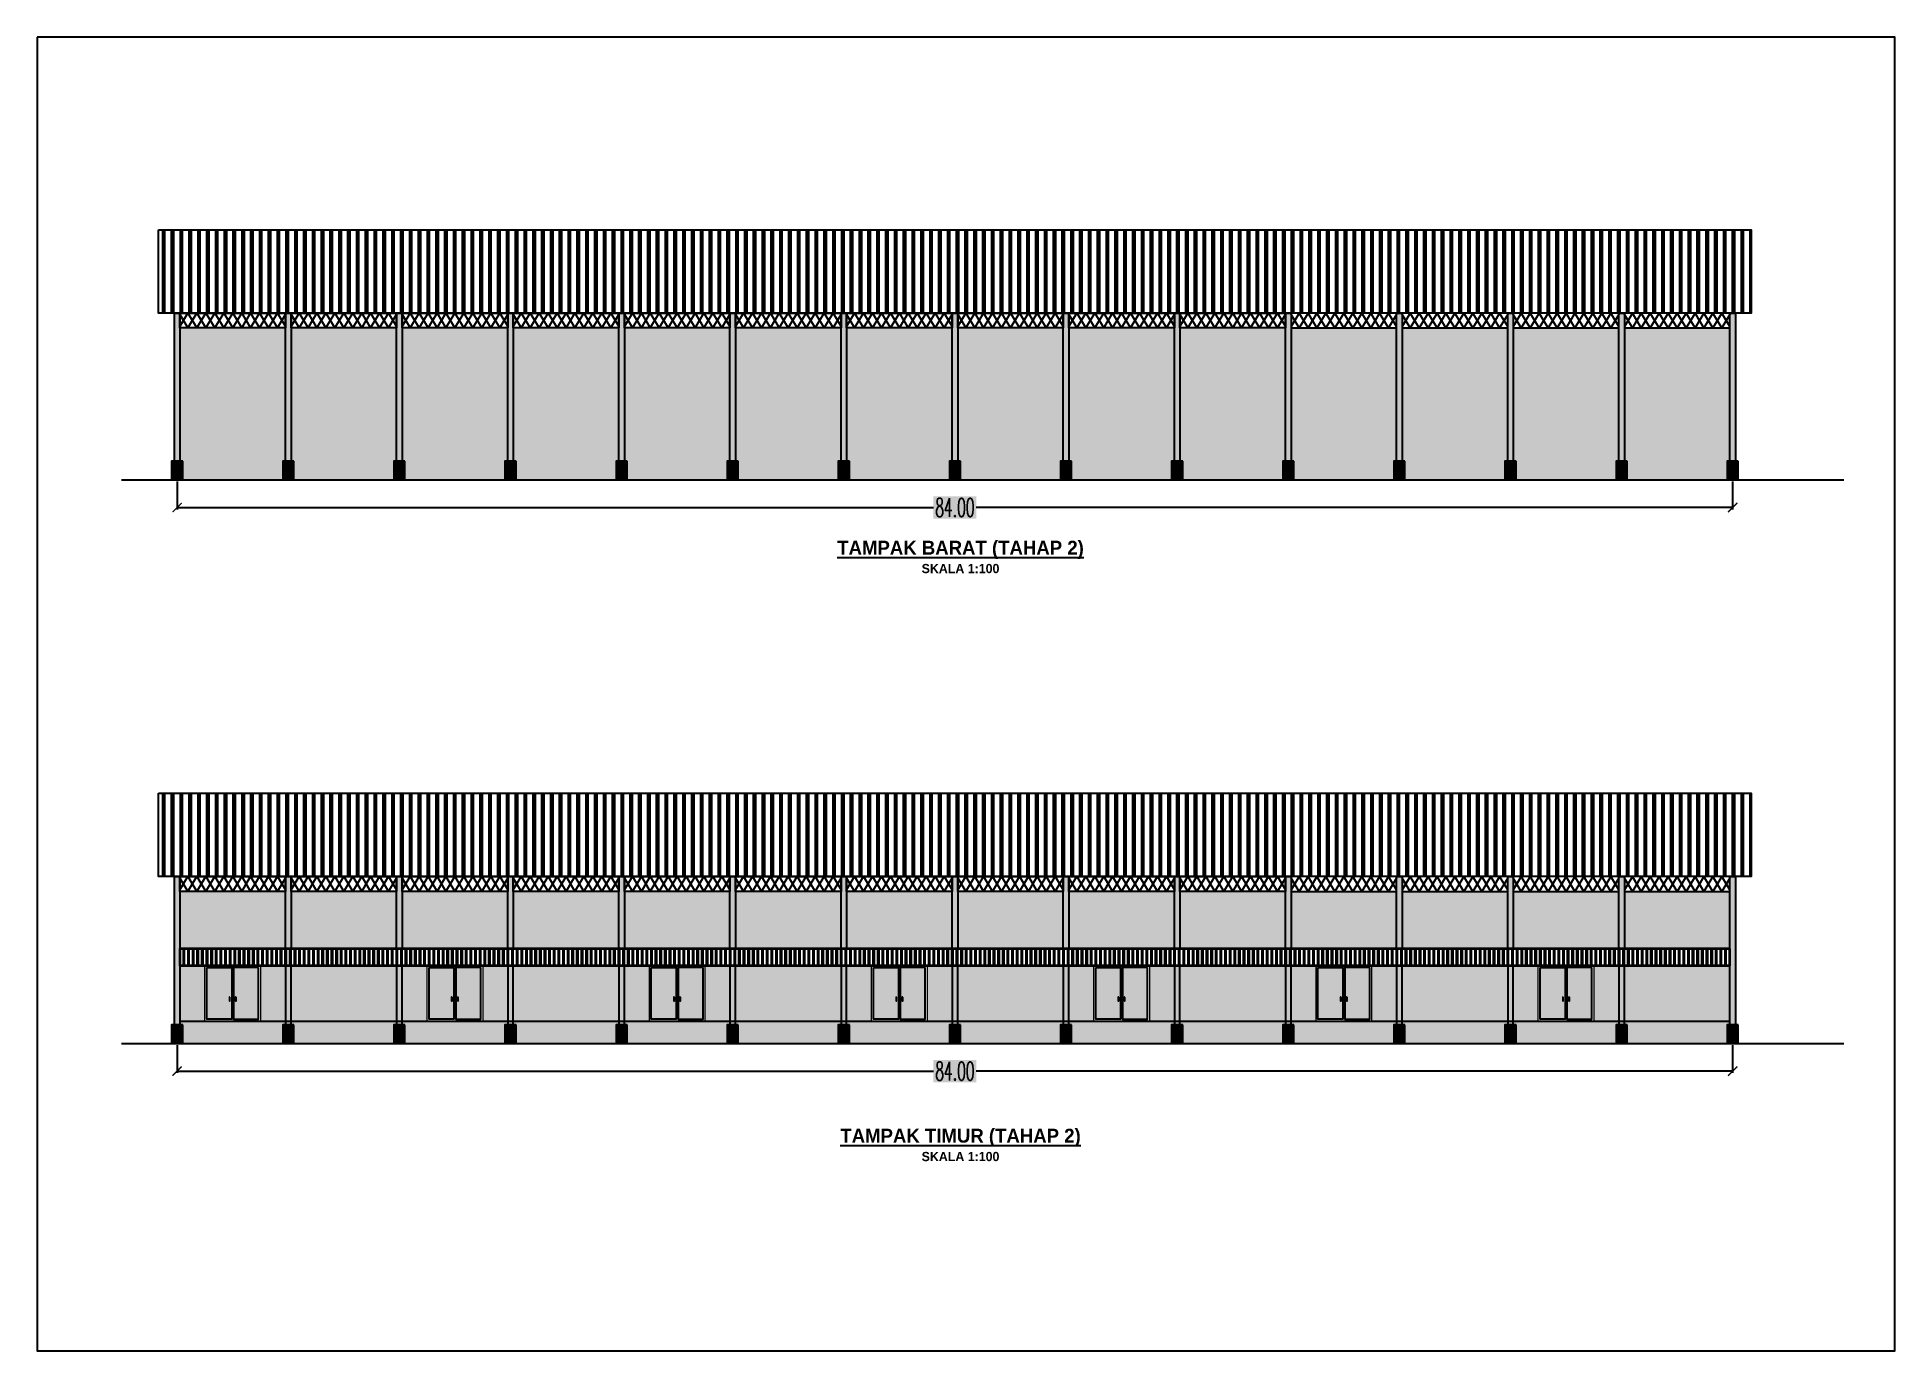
# Model space of a CAD drawing. Header units: millimetres. Extents: x 2175 to 3376, y 1504 to 1740.
# Drawn here: x 2965.3 to 3065.6, y 1504.4 to 1575.3 of the extents above; entities that cross this region are included whole.
import ezdxf

# ---------------------------------------------------------------- set-up
doc = ezdxf.new("R2010")
doc.units = ezdxf.units.MM
for name, color, linetype in [('GR', 7, 'Continuous'), ('HELP', 251, 'Continuous'), ('KOP TEKS', 1, 'Continuous'), ('SUNGAI', 150, 'Continuous'), ('TEXT', 7, 'Continuous'), ('TUL', 2, 'Continuous')]:
    doc.layers.add(name, color=color, linetype=linetype)
doc.layers.add('kusen', color=2, linetype='Continuous', lineweight=5)
doc.styles.add('-DIM2', font='simplex.shx', dxfattribs={"width": 0.55})
doc.styles.get("Standard").update_dxf_attribs({"font": 'arial.ttf'})
doc.dimstyles.new('DIMENSI WARNA 2.1', dxfattribs={"dimtxt": 1, "dimasz": 0.5, "dimexe": 0.1, "dimexo": 0.1, "dimgap": 0.05, "dimtad": 0, "dimtih": 1, "dimtoh": 1, "dimrnd": 0.0025, "dimzin": 0, "dimdsep": 46, "dimtxsty": '-DIM2', "dimblk": 'ARCHTICK', "dimcen": 0.1, "dimclrd": 1, "dimclre": 1, "dimclrt": 256, "dimadec": 0, "dimazin": 0, "dimtfac": 1, "dimtofl": 0, "dimtmove": 0, "dimatfit": 3, "dimldrblk": 'ARCHTICK', "dimfxl": 0.18, "dimtfill": 2, "dimtfillclr": 256, "dimtolj": 1, "dimtzin": 0, "dimarcsym": 0})

msp = doc.modelspace()

# ---------------------------------------------------------------- texts
at = {"char_height": 2.5, "width": 24.33741, "attachment_point": 1}
for s, insert in [('\\pxsm1,qc;{\\fBritannic Bold|b0|i0|c0|p34;\\H0.3x;\\LTAMPAK BARAT (TAHAP 2)\\P\\H0.66667x;\\lSKALA 1:100}', (3002.955, 1548.126)), ('\\pxsm1,qc;{\\fBritannic Bold|b0|i0|c0|p34;\\H0.3x;\\LTAMPAK TIMUR (TAHAP 2)\\P\\H0.66667x;\\lSKALA 1:100}', (3002.955, 1516.378))]:
    msp.add_mtext(s, dxfattribs=dict(at, insert=insert))

# ---------------------------------------------------------------- blocks, each defined once
blk = doc.blocks.new('_ArchTick')
at = {"color": 0, "linetype": 'ByBlock', "const_width": 0.15}
blk.add_lwpolyline([(-0.5, -0.5), (0.5, 0.5)], dxfattribs=at)
blk = doc.blocks.new('*D851')
at = {"layer": 'Defpoints', "color": 0, "transparency": 16777216}
for p in [(2972.82, 1551.42), (3056.82, 1551.42), (3056.82, 1549.92)]:
    blk.add_point(p, dxfattribs=at)
at = {"layer": 'GR', "color": 1, "lineweight": -2, "transparency": 16777216}
for p, q in [((2972.82, 1551.32), (2972.82, 1549.82)), ((3056.82, 1551.32), (3056.82, 1549.82)), ((2972.82, 1549.92), (3013.67, 1549.92)), ((3056.82, 1549.92), (3015.97, 1549.92))]:
    blk.add_line(p, q, dxfattribs=at)
at = {"layer": 'GR', "color": 1, "lineweight": -2, "transparency": 16777216, "xscale": 0.5, "yscale": 0.5, "zscale": 0.5, "rotation": 180}
blk.add_blockref('_ArchTick', (2972.82, 1549.92), dxfattribs=at)
at = {"layer": 'GR', "color": 1, "lineweight": -2, "transparency": 16777216, "xscale": 0.5, "yscale": 0.5, "zscale": 0.5}
blk.add_blockref('_ArchTick', (3056.82, 1549.92), dxfattribs=at)
at = {"layer": 'GR', "color": 240, "transparency": 16777216, "insert": (3014.82, 1549.92), "char_height": 1, "attachment_point": 5, "style": '-DIM2', "bg_fill": 1, "box_fill_scale": 1.1, "bg_fill_color": 256, "bg_fill_true_color": 16180224, "bg_fill_transparency": 0}
blk.add_mtext('\\A1;84.00', dxfattribs=at)
blk = doc.blocks.new('*D1262')
at = {"layer": 'Defpoints', "color": 0, "transparency": 16777216}
for p in [(2972.82, 1520.99), (3056.82, 1520.99), (3056.82, 1519.49)]:
    blk.add_point(p, dxfattribs=at)
at = {"layer": 'GR', "color": 1, "lineweight": -2, "transparency": 16777216}
for p, q in [((2972.82, 1520.89), (2972.82, 1519.39)), ((3056.82, 1520.89), (3056.82, 1519.39)), ((2972.82, 1519.49), (3013.67, 1519.49)), ((3056.82, 1519.49), (3015.97, 1519.49))]:
    blk.add_line(p, q, dxfattribs=at)
at = {"layer": 'GR', "color": 1, "lineweight": -2, "transparency": 16777216, "xscale": 0.5, "yscale": 0.5, "zscale": 0.5, "rotation": 180}
blk.add_blockref('_ArchTick', (2972.82, 1519.49), dxfattribs=at)
at = {"layer": 'GR', "color": 1, "lineweight": -2, "transparency": 16777216, "xscale": 0.5, "yscale": 0.5, "zscale": 0.5}
blk.add_blockref('_ArchTick', (3056.82, 1519.49), dxfattribs=at)
at = {"layer": 'GR', "color": 240, "transparency": 16777216, "insert": (3014.82, 1519.49), "char_height": 1, "attachment_point": 5, "style": '-DIM2', "bg_fill": 1, "box_fill_scale": 1.1, "bg_fill_color": 256, "bg_fill_true_color": 16180224, "bg_fill_transparency": 0}
blk.add_mtext('\\A1;84.00', dxfattribs=at)

# ---------------------------------------------------------------- dimensions: what is measured, and where the dimension line sits
at = {"layer": 'GR'}
for base, p1, p2, picture, middle in [((3056.822, 1549.917), (2972.822, 1551.417), (3056.822, 1551.417), '*D851', (3014.822, 1549.917)), ((3056.822, 1519.489), (2972.822, 1520.989), (3056.822, 1520.989), '*D1262', (3014.822, 1519.489))]:
    dim = msp.add_linear_dim(base=base, p1=p1, p2=p2, dimstyle='DIMENSI WARNA 2.1', dxfattribs=at)
    dim.commit()
    dim.dimension.update_dxf_attribs({"geometry": picture, "text_midpoint": middle})

# ---------------------------------------------------------------- hatches: boundary and pattern name
at = {"layer": 'GR', "true_color": 0x008eb3}
h = msp.add_hatch(color=142, dxfattribs=at)
h.dxf.hatch_style = 1
h.paths.add_polyline_path([(2972.672, 1560.417), (2972.972, 1560.417), (2972.972, 1552.417), (2972.672, 1552.417)])
h = msp.add_hatch(color=142, dxfattribs=at)
h.dxf.hatch_style = 1
h.paths.add_polyline_path([(2978.672, 1560.417), (2978.972, 1560.417), (2978.972, 1552.417), (2978.672, 1552.417)])
h = msp.add_hatch(color=142, dxfattribs=at)
h.dxf.hatch_style = 1
h.paths.add_polyline_path([(2984.672, 1560.417), (2984.972, 1560.417), (2984.972, 1552.417), (2984.672, 1552.417)])
h = msp.add_hatch(color=142, dxfattribs=at)
h.dxf.hatch_style = 1
h.paths.add_polyline_path([(2990.672, 1560.417), (2990.972, 1560.417), (2990.972, 1552.417), (2990.672, 1552.417)])
h = msp.add_hatch(color=142, dxfattribs=at)
h.dxf.hatch_style = 1
h.paths.add_polyline_path([(2996.672, 1560.417), (2996.972, 1560.417), (2996.972, 1552.417), (2996.672, 1552.417)])
h = msp.add_hatch(color=142, dxfattribs=at)
h.dxf.hatch_style = 1
h.paths.add_polyline_path([(3002.672, 1560.417), (3002.972, 1560.417), (3002.972, 1552.417), (3002.672, 1552.417)])
h = msp.add_hatch(color=142, dxfattribs=at)
h.dxf.hatch_style = 1
h.paths.add_polyline_path([(3008.672, 1560.417), (3008.972, 1560.417), (3008.972, 1552.417), (3008.672, 1552.417)])
h = msp.add_hatch(color=142, dxfattribs=at)
h.dxf.hatch_style = 1
h.paths.add_polyline_path([(3014.672, 1560.417), (3014.972, 1560.417), (3014.972, 1552.417), (3014.672, 1552.417)])
h = msp.add_hatch(color=142, dxfattribs=at)
h.dxf.hatch_style = 1
h.paths.add_polyline_path([(3020.672, 1560.417), (3020.972, 1560.417), (3020.972, 1552.417), (3020.672, 1552.417)])
h = msp.add_hatch(color=142, dxfattribs=at)
h.dxf.hatch_style = 1
h.paths.add_polyline_path([(3026.672, 1560.417), (3026.972, 1560.417), (3026.972, 1552.417), (3026.672, 1552.417)])
h = msp.add_hatch(color=142, dxfattribs=at)
h.dxf.hatch_style = 1
h.paths.add_polyline_path([(3032.672, 1560.417), (3032.972, 1560.417), (3032.972, 1552.417), (3032.672, 1552.417)])
h = msp.add_hatch(color=142, dxfattribs=at)
h.dxf.hatch_style = 1
h.paths.add_polyline_path([(3038.672, 1560.417), (3038.972, 1560.417), (3038.972, 1552.417), (3038.672, 1552.417)])
h = msp.add_hatch(color=142, dxfattribs=at)
h.dxf.hatch_style = 1
h.paths.add_polyline_path([(3044.672, 1560.417), (3044.972, 1560.417), (3044.972, 1552.417), (3044.672, 1552.417)])
h = msp.add_hatch(color=142, dxfattribs=at)
h.dxf.hatch_style = 1
h.paths.add_polyline_path([(3050.672, 1560.417), (3050.972, 1560.417), (3050.972, 1552.417), (3050.672, 1552.417)])
h = msp.add_hatch(color=142, dxfattribs=at)
h.dxf.hatch_style = 1
h.paths.add_polyline_path([(3056.672, 1560.417), (3056.972, 1560.417), (3056.972, 1552.417), (3056.672, 1552.417)])
h = msp.add_hatch(color=142, dxfattribs=at)
h.dxf.hatch_style = 1
h.paths.add_polyline_path([(2972.672, 1529.989), (2972.972, 1529.989), (2972.972, 1521.989), (2972.672, 1521.989)])
h = msp.add_hatch(color=142, dxfattribs=at)
h.dxf.hatch_style = 1
h.paths.add_polyline_path([(2978.672, 1529.989), (2978.972, 1529.989), (2978.972, 1526.089), (2978.672, 1526.089)])
h.paths.add_polyline_path([(2978.672, 1521.989), (2978.972, 1521.989), (2978.972, 1525.189), (2978.672, 1525.189)])
h = msp.add_hatch(color=142, dxfattribs=at)
h.dxf.hatch_style = 1
h.paths.add_polyline_path([(2984.672, 1529.989), (2984.972, 1529.989), (2984.972, 1526.089), (2984.672, 1526.089)])
h.paths.add_polyline_path([(2984.672, 1521.989), (2984.972, 1521.989), (2984.972, 1525.189), (2984.672, 1525.189)])
h = msp.add_hatch(color=142, dxfattribs=at)
h.dxf.hatch_style = 1
h.paths.add_polyline_path([(2990.672, 1529.989), (2990.972, 1529.989), (2990.972, 1526.089), (2990.672, 1526.089)])
h.paths.add_polyline_path([(2990.672, 1521.989), (2990.972, 1521.989), (2990.972, 1525.189), (2990.672, 1525.189)])
h = msp.add_hatch(color=142, dxfattribs=at)
h.dxf.hatch_style = 1
h.paths.add_polyline_path([(2996.672, 1529.989), (2996.972, 1529.989), (2996.972, 1526.089), (2996.672, 1526.089)])
h.paths.add_polyline_path([(2996.672, 1521.989), (2996.972, 1521.989), (2996.972, 1525.189), (2996.672, 1525.189)])
h = msp.add_hatch(color=142, dxfattribs=at)
h.dxf.hatch_style = 1
h.paths.add_polyline_path([(3002.672, 1529.989), (3002.972, 1529.989), (3002.972, 1526.089), (3002.672, 1526.089)])
h.paths.add_polyline_path([(3002.672, 1521.989), (3002.972, 1521.989), (3002.972, 1525.189), (3002.672, 1525.189)])
h = msp.add_hatch(color=142, dxfattribs=at)
h.dxf.hatch_style = 1
h.paths.add_polyline_path([(3008.672, 1529.989), (3008.972, 1529.989), (3008.972, 1526.089), (3008.672, 1526.089)])
h.paths.add_polyline_path([(3008.672, 1521.989), (3008.972, 1521.989), (3008.972, 1525.189), (3008.672, 1525.189)])
h = msp.add_hatch(color=142, dxfattribs=at)
h.dxf.hatch_style = 1
h.paths.add_polyline_path([(3014.672, 1529.989), (3014.972, 1529.989), (3014.972, 1526.089), (3014.672, 1526.089)])
h.paths.add_polyline_path([(3014.672, 1521.989), (3014.972, 1521.989), (3014.972, 1525.189), (3014.672, 1525.189)])
h = msp.add_hatch(color=142, dxfattribs=at)
h.dxf.hatch_style = 1
h.paths.add_polyline_path([(3020.672, 1529.989), (3020.972, 1529.989), (3020.972, 1526.089), (3020.672, 1526.089)])
h.paths.add_polyline_path([(3020.672, 1521.989), (3020.972, 1521.989), (3020.972, 1525.189), (3020.672, 1525.189)])
h = msp.add_hatch(color=142, dxfattribs=at)
h.dxf.hatch_style = 1
h.paths.add_polyline_path([(3026.672, 1529.989), (3026.972, 1529.989), (3026.972, 1526.089), (3026.672, 1526.089)])
h.paths.add_polyline_path([(3026.672, 1521.989), (3026.972, 1521.989), (3026.972, 1525.189), (3026.672, 1525.189)])
h = msp.add_hatch(color=142, dxfattribs=at)
h.dxf.hatch_style = 1
h.paths.add_polyline_path([(3032.672, 1529.989), (3032.972, 1529.989), (3032.972, 1526.089), (3032.672, 1526.089)])
h.paths.add_polyline_path([(3032.672, 1521.989), (3032.972, 1521.989), (3032.972, 1525.189), (3032.672, 1525.189)])
h = msp.add_hatch(color=142, dxfattribs=at)
h.dxf.hatch_style = 1
h.paths.add_polyline_path([(3038.672, 1529.989), (3038.972, 1529.989), (3038.972, 1526.089), (3038.672, 1526.089)])
h.paths.add_polyline_path([(3038.672, 1521.989), (3038.972, 1521.989), (3038.972, 1525.189), (3038.672, 1525.189)])
h = msp.add_hatch(color=142, dxfattribs=at)
h.dxf.hatch_style = 1
h.paths.add_polyline_path([(3044.672, 1529.989), (3044.972, 1529.989), (3044.972, 1526.089), (3044.672, 1526.089)])
h.paths.add_polyline_path([(3044.672, 1521.989), (3044.972, 1521.989), (3044.972, 1525.189), (3044.672, 1525.189)])
h = msp.add_hatch(color=142, dxfattribs=at)
h.dxf.hatch_style = 1
h.paths.add_polyline_path([(3050.672, 1529.989), (3050.972, 1529.989), (3050.972, 1526.089), (3050.672, 1526.089)])
h.paths.add_polyline_path([(3050.672, 1521.989), (3050.972, 1521.989), (3050.972, 1525.189), (3050.672, 1525.189)])
h = msp.add_hatch(color=142, dxfattribs=at)
h.dxf.hatch_style = 1
h.paths.add_polyline_path([(3056.672, 1529.989), (3056.972, 1529.989), (3056.972, 1521.989), (3056.672, 1521.989)])
at = {"layer": 'HELP'}
h = msp.add_hatch(dxfattribs=at)
h.set_pattern_fill('PLAST', color=256, scale=0.075, angle=90)
h.set_pattern_definition([(90, (-9866.585, 2158.2575), (-0.47625, 3e-17), []), (90, (-9866.64455, 2158.2575), (-0.47625, 3e-17), []), (90, (-9866.7041, 2158.2575), (-0.47625, 3e-17), [])])
h.paths.add_polyline_path([(2971.822, 1564.917), (3057.822, 1564.917), (3057.822, 1560.417), (2971.822, 1560.417)])
at = {"layer": 'HELP', "true_color": 0xb6b7b4}
h = msp.add_hatch(color=253, dxfattribs=at)
h.dxf.hatch_style = 1
h.paths.add_polyline_path([(2972.972, 1552.417), (2973.122, 1552.417), (2973.122, 1551.417), (2978.522, 1551.417), (2978.522, 1552.417), (2978.672, 1552.417), (2978.672, 1559.617), (2972.972, 1559.617)])
h.paths.add_polyline_path([(2984.672, 1559.617), (2978.972, 1559.617), (2978.972, 1552.417), (2979.122, 1552.417), (2979.122, 1551.417), (2984.522, 1551.417), (2984.522, 1552.417), (2984.672, 1552.417)])
h.paths.add_polyline_path([(2990.672, 1559.617), (2984.972, 1559.617), (2984.972, 1552.417), (2985.122, 1552.417), (2985.122, 1551.417), (2990.522, 1551.417), (2990.522, 1552.417), (2990.672, 1552.417)])
h.paths.add_polyline_path([(2990.972, 1559.617), (2990.972, 1552.417), (2991.122, 1552.417), (2991.122, 1551.417), (2996.522, 1551.417), (2996.522, 1552.417), (2996.672, 1552.417), (2996.672, 1559.617)])
h.paths.add_polyline_path([(2996.972, 1552.417), (2997.122, 1552.417), (2997.122, 1551.417), (3002.522, 1551.417), (3002.522, 1552.417), (3002.672, 1552.417), (3002.672, 1559.617), (2996.972, 1559.617)])
h.paths.add_polyline_path([(3008.672, 1559.617), (3002.972, 1559.617), (3002.972, 1552.417), (3003.122, 1552.417), (3003.122, 1551.417), (3008.522, 1551.417), (3008.522, 1552.417), (3008.672, 1552.417)])
h.paths.add_polyline_path([(3014.672, 1559.617), (3008.972, 1559.617), (3008.972, 1552.417), (3009.122, 1552.417), (3009.122, 1551.417), (3014.522, 1551.417), (3014.522, 1552.417), (3014.672, 1552.417)])
h.paths.add_polyline_path([(3020.672, 1559.617), (3014.972, 1559.617), (3014.972, 1552.417), (3015.122, 1552.417), (3015.122, 1551.417), (3020.522, 1551.417), (3020.522, 1552.417), (3020.672, 1552.417)])
h.paths.add_polyline_path([(3020.972, 1552.417), (3021.122, 1552.417), (3021.122, 1551.417), (3026.522, 1551.417), (3026.522, 1552.417), (3026.672, 1552.417), (3026.672, 1559.617), (3020.972, 1559.617)])
h.paths.add_polyline_path([(3032.672, 1559.617), (3026.972, 1559.617), (3026.972, 1552.417), (3027.122, 1552.417), (3027.122, 1551.417), (3032.522, 1551.417), (3032.522, 1552.417), (3032.672, 1552.417)])
h.paths.add_polyline_path([(3038.672, 1559.617), (3032.972, 1559.617), (3032.972, 1552.417), (3033.122, 1552.417), (3033.122, 1551.417), (3038.522, 1551.417), (3038.522, 1552.417), (3038.672, 1552.417)])
h.paths.add_polyline_path([(3038.972, 1552.417), (3039.122, 1552.417), (3039.122, 1551.417), (3044.522, 1551.417), (3044.522, 1552.417), (3044.672, 1552.417), (3044.672, 1559.617), (3038.972, 1559.617)])
h.paths.add_polyline_path([(3044.972, 1552.417), (3045.122, 1552.417), (3045.122, 1551.417), (3050.522, 1551.417), (3050.522, 1552.417), (3050.672, 1552.417), (3050.672, 1559.617), (3044.972, 1559.617)])
h.paths.add_polyline_path([(3056.672, 1559.617), (3050.972, 1559.617), (3050.972, 1552.417), (3051.122, 1552.417), (3051.122, 1551.417), (3056.522, 1551.417), (3056.522, 1552.417), (3056.672, 1552.417)])
at = {"layer": 'HELP', "true_color": 0x0054ac}
h = msp.add_hatch(color=154, dxfattribs=at)
h.dxf.hatch_style = 1
h.paths.add_polyline_path([(2973.122, 1552.417), (2972.522, 1552.417), (2972.522, 1551.417), (2973.122, 1551.417)])
h = msp.add_hatch(color=154, dxfattribs=at)
h.dxf.hatch_style = 1
h.paths.add_polyline_path([(2979.122, 1552.417), (2978.522, 1552.417), (2978.522, 1551.417), (2979.122, 1551.417)])
h = msp.add_hatch(color=154, dxfattribs=at)
h.dxf.hatch_style = 1
h.paths.add_polyline_path([(2985.122, 1552.417), (2984.522, 1552.417), (2984.522, 1551.417), (2985.122, 1551.417)])
h = msp.add_hatch(color=154, dxfattribs=at)
h.dxf.hatch_style = 1
h.paths.add_polyline_path([(2991.122, 1552.417), (2990.522, 1552.417), (2990.522, 1551.417), (2991.122, 1551.417)])
h = msp.add_hatch(color=154, dxfattribs=at)
h.dxf.hatch_style = 1
h.paths.add_polyline_path([(2997.122, 1552.417), (2996.522, 1552.417), (2996.522, 1551.417), (2997.122, 1551.417)])
h = msp.add_hatch(color=154, dxfattribs=at)
h.dxf.hatch_style = 1
h.paths.add_polyline_path([(3003.122, 1552.417), (3002.522, 1552.417), (3002.522, 1551.417), (3003.122, 1551.417)])
h = msp.add_hatch(color=154, dxfattribs=at)
h.dxf.hatch_style = 1
h.paths.add_polyline_path([(3009.122, 1552.417), (3008.522, 1552.417), (3008.522, 1551.417), (3009.122, 1551.417)])
h = msp.add_hatch(color=154, dxfattribs=at)
h.dxf.hatch_style = 1
h.paths.add_polyline_path([(3015.122, 1552.417), (3014.522, 1552.417), (3014.522, 1551.417), (3015.122, 1551.417)])
h = msp.add_hatch(color=154, dxfattribs=at)
h.dxf.hatch_style = 1
h.paths.add_polyline_path([(3021.122, 1552.417), (3020.522, 1552.417), (3020.522, 1551.417), (3021.122, 1551.417)])
h = msp.add_hatch(color=154, dxfattribs=at)
h.dxf.hatch_style = 1
h.paths.add_polyline_path([(3027.122, 1552.417), (3026.522, 1552.417), (3026.522, 1551.417), (3027.122, 1551.417)])
h = msp.add_hatch(color=154, dxfattribs=at)
h.dxf.hatch_style = 1
h.paths.add_polyline_path([(3033.122, 1552.417), (3032.522, 1552.417), (3032.522, 1551.417), (3033.122, 1551.417)])
h = msp.add_hatch(color=154, dxfattribs=at)
h.dxf.hatch_style = 1
h.paths.add_polyline_path([(3039.122, 1552.417), (3038.522, 1552.417), (3038.522, 1551.417), (3039.122, 1551.417)])
h = msp.add_hatch(color=154, dxfattribs=at)
h.dxf.hatch_style = 1
h.paths.add_polyline_path([(3045.122, 1552.417), (3044.522, 1552.417), (3044.522, 1551.417), (3045.122, 1551.417)])
h = msp.add_hatch(color=154, dxfattribs=at)
h.dxf.hatch_style = 1
h.paths.add_polyline_path([(3051.122, 1552.417), (3050.522, 1552.417), (3050.522, 1551.417), (3051.122, 1551.417)])
h = msp.add_hatch(color=154, dxfattribs=at)
h.dxf.hatch_style = 1
h.paths.add_polyline_path([(3057.122, 1552.417), (3056.522, 1552.417), (3056.522, 1551.417), (3057.122, 1551.417)])
at = {"layer": 'HELP', "true_color": 0xa3a58f}
h = msp.add_hatch(color=253, dxfattribs=at)
h.dxf.hatch_style = 1
h.paths.add_polyline_path([(2978.522, 1521.989), (2978.672, 1521.989), (2978.672, 1522.189), (2972.972, 1522.189), (2972.972, 1521.989), (2973.122, 1521.989), (2973.122, 1520.989), (2978.522, 1520.989)])
h.paths.add_polyline_path([(2984.522, 1521.989), (2984.672, 1521.989), (2984.672, 1522.189), (2978.972, 1522.189), (2978.972, 1521.989), (2979.122, 1521.989), (2979.122, 1520.989), (2984.522, 1520.989)])
h.paths.add_polyline_path([(2990.522, 1521.989), (2990.672, 1521.989), (2990.672, 1522.189), (2984.972, 1522.189), (2984.972, 1521.989), (2985.122, 1521.989), (2985.122, 1520.989), (2990.522, 1520.989)])
h.paths.add_polyline_path([(2996.522, 1521.989), (2996.672, 1521.989), (2996.672, 1522.189), (2990.972, 1522.189), (2990.972, 1521.989), (2991.122, 1521.989), (2991.122, 1520.989), (2996.522, 1520.989)])
h.paths.add_polyline_path([(3002.522, 1521.989), (3002.672, 1521.989), (3002.672, 1522.189), (2996.972, 1522.189), (2996.972, 1521.989), (2997.122, 1521.989), (2997.122, 1520.989), (3002.522, 1520.989)])
h.paths.add_polyline_path([(3008.522, 1521.989), (3008.672, 1521.989), (3008.672, 1522.189), (3002.972, 1522.189), (3002.972, 1521.989), (3003.122, 1521.989), (3003.122, 1520.989), (3008.522, 1520.989)])
h.paths.add_polyline_path([(3014.522, 1521.989), (3014.672, 1521.989), (3014.672, 1522.189), (3008.972, 1522.189), (3008.972, 1521.989), (3009.122, 1521.989), (3009.122, 1520.989), (3014.522, 1520.989)])
h.paths.add_polyline_path([(3020.522, 1521.989), (3020.672, 1521.989), (3020.672, 1522.189), (3014.972, 1522.189), (3014.972, 1521.989), (3015.122, 1521.989), (3015.122, 1520.989), (3020.522, 1520.989)])
h.paths.add_polyline_path([(3026.522, 1521.989), (3026.672, 1521.989), (3026.672, 1522.189), (3020.972, 1522.189), (3020.972, 1521.989), (3021.122, 1521.989), (3021.122, 1520.989), (3026.522, 1520.989)])
h.paths.add_polyline_path([(3032.522, 1521.989), (3032.672, 1521.989), (3032.672, 1522.189), (3026.972, 1522.189), (3026.972, 1521.989), (3027.122, 1521.989), (3027.122, 1520.989), (3032.522, 1520.989)])
h.paths.add_polyline_path([(3013.472, 1518.739), (3016.172, 1518.739), (3016.172, 1520.239), (3013.472, 1520.239)], flags=9)
h.paths.add_polyline_path([(3008.054, 1513.804), (3022.233, 1513.804), (3022.233, 1517.236), (3008.054, 1517.236)], flags=9)
h.paths.add_polyline_path([(3008.021, 1545.552), (3022.266, 1545.552), (3022.266, 1548.984), (3008.021, 1548.984)], flags=9)
at = {"layer": 'HELP', "true_color": 0xb6b7b4}
h = msp.add_hatch(color=253, dxfattribs=at)
h.dxf.hatch_style = 1
h.paths.add_polyline_path([(3056.672, 1525.189), (3050.972, 1525.189), (3050.972, 1522.189), (3056.672, 1522.189)])
h.paths.add_polyline_path([(3056.672, 1529.189), (3050.972, 1529.189), (3050.972, 1526.089), (3056.672, 1526.089)])
h.paths.add_polyline_path([(3050.672, 1529.189), (3044.972, 1529.189), (3044.972, 1526.089), (3050.672, 1526.089)])
h.paths.add_polyline_path([(3050.672, 1525.189), (3049.322, 1525.189), (3049.322, 1522.189), (3050.672, 1522.189)])
h.paths.add_polyline_path([(3046.322, 1525.189), (3044.972, 1525.189), (3044.972, 1522.189), (3046.322, 1522.189)])
h.paths.add_polyline_path([(3044.672, 1525.189), (3038.972, 1525.189), (3038.972, 1522.189), (3044.672, 1522.189)])
h.paths.add_polyline_path([(3044.672, 1529.189), (3038.972, 1529.189), (3038.972, 1526.089), (3044.672, 1526.089)])
h.paths.add_polyline_path([(3038.672, 1529.189), (3032.972, 1529.189), (3032.972, 1526.089), (3038.672, 1526.089)])
h.paths.add_polyline_path([(3038.672, 1525.189), (3037.322, 1525.189), (3037.322, 1522.189), (3038.672, 1522.189)])
h.paths.add_polyline_path([(3034.322, 1525.189), (3032.972, 1525.189), (3032.972, 1522.189), (3034.322, 1522.189)])
h.paths.add_polyline_path([(3032.672, 1525.189), (3026.972, 1525.189), (3026.972, 1522.189), (3032.672, 1522.189)])
h.paths.add_polyline_path([(3032.672, 1529.189), (3026.972, 1529.189), (3026.972, 1526.089), (3032.672, 1526.089)])
h.paths.add_polyline_path([(3026.672, 1529.189), (3020.972, 1529.189), (3020.972, 1526.089), (3026.672, 1526.089)])
h.paths.add_polyline_path([(3026.672, 1525.189), (3025.322, 1525.189), (3025.322, 1522.189), (3026.672, 1522.189)])
h.paths.add_polyline_path([(3022.322, 1525.189), (3020.972, 1525.189), (3020.972, 1522.189), (3022.322, 1522.189)])
h.paths.add_polyline_path([(3020.672, 1525.189), (3014.972, 1525.189), (3014.972, 1522.189), (3020.672, 1522.189)])
h.paths.add_polyline_path([(3020.672, 1529.189), (3014.972, 1529.189), (3014.972, 1526.089), (3020.672, 1526.089)])
h.paths.add_polyline_path([(3013.472, 1518.739), (3016.172, 1518.739), (3016.172, 1520.239), (3013.472, 1520.239)], flags=9)
h.paths.add_polyline_path([(3008.054, 1513.804), (3022.233, 1513.804), (3022.233, 1517.236), (3008.054, 1517.236)], flags=9)
h.paths.add_polyline_path([(3008.021, 1545.552), (3022.266, 1545.552), (3022.266, 1548.984), (3008.021, 1548.984)], flags=9)
at = {"layer": 'HELP'}
h = msp.add_hatch(dxfattribs=at)
h.set_pattern_fill('PLAST', color=256, scale=0.075, angle=90)
h.set_pattern_definition([(90, (-9866.585, 2127.82916), (-0.47625, 3e-17), []), (90, (-9866.64455, 2127.82916), (-0.47625, 3e-17), []), (90, (-9866.7041, 2127.82916), (-0.47625, 3e-17), [])])
h.paths.add_polyline_path([(2971.822, 1534.489), (3057.822, 1534.489), (3057.822, 1529.989), (2971.822, 1529.989)])
at = {"layer": 'HELP', "true_color": 0xb6b7b4}
h = msp.add_hatch(color=253, dxfattribs=at)
h.dxf.hatch_style = 1
h.paths.add_polyline_path([(3014.672, 1525.189), (3013.322, 1525.189), (3013.322, 1522.189), (3014.672, 1522.189)])
h.paths.add_polyline_path([(3010.322, 1525.189), (3008.972, 1525.189), (3008.972, 1522.189), (3010.322, 1522.189)])
h.paths.add_polyline_path([(3014.672, 1529.189), (3008.972, 1529.189), (3008.972, 1526.089), (3014.672, 1526.089)])
h.paths.add_polyline_path([(3008.672, 1529.189), (3002.972, 1529.189), (3002.972, 1526.089), (3008.672, 1526.089)])
h.paths.add_polyline_path([(3008.672, 1525.189), (3002.972, 1525.189), (3002.972, 1522.189), (3008.672, 1522.189)])
h.paths.add_polyline_path([(3002.672, 1525.189), (3001.322, 1525.189), (3001.322, 1522.189), (3002.672, 1522.189)])
h.paths.add_polyline_path([(2998.322, 1525.189), (2996.972, 1525.189), (2996.972, 1522.189), (2998.322, 1522.189)])
h.paths.add_polyline_path([(3002.672, 1529.189), (2996.972, 1529.189), (2996.972, 1526.089), (3002.672, 1526.089)])
h.paths.add_polyline_path([(2996.672, 1529.189), (2990.972, 1529.189), (2990.972, 1526.089), (2996.672, 1526.089)])
h.paths.add_polyline_path([(2996.672, 1525.189), (2990.972, 1525.189), (2990.972, 1522.189), (2996.672, 1522.189)])
h.paths.add_polyline_path([(2990.672, 1525.189), (2989.322, 1525.189), (2989.322, 1522.189), (2990.672, 1522.189)])
h.paths.add_polyline_path([(2986.322, 1525.189), (2984.972, 1525.189), (2984.972, 1522.189), (2986.322, 1522.189)])
h.paths.add_polyline_path([(2990.672, 1529.189), (2984.972, 1529.189), (2984.972, 1526.089), (2990.672, 1526.089)])
h.paths.add_polyline_path([(2984.672, 1529.189), (2978.972, 1529.189), (2978.972, 1526.089), (2984.672, 1526.089)])
h.paths.add_polyline_path([(2984.672, 1525.189), (2978.972, 1525.189), (2978.972, 1522.189), (2984.672, 1522.189)])
h.paths.add_polyline_path([(2978.672, 1525.189), (2977.322, 1525.189), (2977.322, 1522.189), (2978.672, 1522.189)])
h.paths.add_polyline_path([(2974.322, 1525.189), (2972.972, 1525.189), (2972.972, 1522.189), (2974.322, 1522.189)])
h.paths.add_polyline_path([(2978.672, 1529.189), (2972.972, 1529.189), (2972.972, 1526.089), (2978.672, 1526.089)])
at = {"layer": 'HELP'}
h = msp.add_hatch(dxfattribs=at)
h.set_pattern_fill('PLAST', color=256, angle=90)
h.set_pattern_definition([(90, (-1395.52764, 1580.0825), (-0.25, 2e-17), []), (90, (-1395.5589, 1580.0825), (-0.25, 2e-17), []), (90, (-1395.59014, 1580.0825), (-0.25, 2e-17), [])])
h.paths.add_polyline_path([(3056.672, 1526.089), (2972.972, 1526.089), (2972.972, 1525.189), (3056.672, 1525.189)])
at = {"layer": 'HELP', "true_color": 0x0054ac}
h = msp.add_hatch(color=154, dxfattribs=at)
h.dxf.hatch_style = 1
h.paths.add_polyline_path([(2973.122, 1521.989), (2972.522, 1521.989), (2972.522, 1520.989), (2973.122, 1520.989)])
h = msp.add_hatch(color=154, dxfattribs=at)
h.dxf.hatch_style = 1
h.paths.add_polyline_path([(2979.122, 1521.989), (2978.522, 1521.989), (2978.522, 1520.989), (2979.122, 1520.989)])
h = msp.add_hatch(color=154, dxfattribs=at)
h.dxf.hatch_style = 1
h.paths.add_polyline_path([(2985.122, 1521.989), (2984.522, 1521.989), (2984.522, 1520.989), (2985.122, 1520.989)])
h = msp.add_hatch(color=154, dxfattribs=at)
h.dxf.hatch_style = 1
h.paths.add_polyline_path([(2991.122, 1521.989), (2990.522, 1521.989), (2990.522, 1520.989), (2991.122, 1520.989)])
h = msp.add_hatch(color=154, dxfattribs=at)
h.dxf.hatch_style = 1
h.paths.add_polyline_path([(2997.122, 1521.989), (2996.522, 1521.989), (2996.522, 1520.989), (2997.122, 1520.989)])
h = msp.add_hatch(color=154, dxfattribs=at)
h.dxf.hatch_style = 1
h.paths.add_polyline_path([(3003.122, 1521.989), (3002.522, 1521.989), (3002.522, 1520.989), (3003.122, 1520.989)])
h = msp.add_hatch(color=154, dxfattribs=at)
h.dxf.hatch_style = 1
h.paths.add_polyline_path([(3009.122, 1521.989), (3008.522, 1521.989), (3008.522, 1520.989), (3009.122, 1520.989)])
h = msp.add_hatch(color=154, dxfattribs=at)
h.dxf.hatch_style = 1
h.paths.add_polyline_path([(3015.122, 1521.989), (3014.522, 1521.989), (3014.522, 1520.989), (3015.122, 1520.989)])
h = msp.add_hatch(color=154, dxfattribs=at)
h.dxf.hatch_style = 1
h.paths.add_polyline_path([(3021.122, 1521.989), (3020.522, 1521.989), (3020.522, 1520.989), (3021.122, 1520.989)])
h = msp.add_hatch(color=154, dxfattribs=at)
h.dxf.hatch_style = 1
h.paths.add_polyline_path([(3027.122, 1521.989), (3026.522, 1521.989), (3026.522, 1520.989), (3027.122, 1520.989)])
h = msp.add_hatch(color=154, dxfattribs=at)
h.dxf.hatch_style = 1
h.paths.add_polyline_path([(3033.122, 1521.989), (3032.522, 1521.989), (3032.522, 1520.989), (3033.122, 1520.989)])
at = {"layer": 'HELP', "true_color": 0xa3a58f}
h = msp.add_hatch(color=253, dxfattribs=at)
h.dxf.hatch_style = 1
h.paths.add_polyline_path([(3038.522, 1521.989), (3038.672, 1521.989), (3038.672, 1522.189), (3032.972, 1522.189), (3032.972, 1521.989), (3033.122, 1521.989), (3033.122, 1520.989), (3038.522, 1520.989)])
h.paths.add_polyline_path([(3044.522, 1521.989), (3044.672, 1521.989), (3044.672, 1522.189), (3038.972, 1522.189), (3038.972, 1521.989), (3039.122, 1521.989), (3039.122, 1520.989), (3044.522, 1520.989)])
h.paths.add_polyline_path([(3050.522, 1521.989), (3050.672, 1521.989), (3050.672, 1522.189), (3044.972, 1522.189), (3044.972, 1521.989), (3045.122, 1521.989), (3045.122, 1520.989), (3050.522, 1520.989)])
h.paths.add_polyline_path([(3056.522, 1521.989), (3056.672, 1521.989), (3056.672, 1522.189), (3050.972, 1522.189), (3050.972, 1521.989), (3051.122, 1521.989), (3051.122, 1520.989), (3056.522, 1520.989)])
at = {"layer": 'HELP', "true_color": 0x0054ac}
h = msp.add_hatch(color=154, dxfattribs=at)
h.dxf.hatch_style = 1
h.paths.add_polyline_path([(3039.122, 1521.989), (3038.522, 1521.989), (3038.522, 1520.989), (3039.122, 1520.989)])
h = msp.add_hatch(color=154, dxfattribs=at)
h.dxf.hatch_style = 1
h.paths.add_polyline_path([(3045.122, 1521.989), (3044.522, 1521.989), (3044.522, 1520.989), (3045.122, 1520.989)])
h = msp.add_hatch(color=154, dxfattribs=at)
h.dxf.hatch_style = 1
h.paths.add_polyline_path([(3051.122, 1521.989), (3050.522, 1521.989), (3050.522, 1520.989), (3051.122, 1520.989)])
h = msp.add_hatch(color=154, dxfattribs=at)
h.dxf.hatch_style = 1
h.paths.add_polyline_path([(3057.122, 1521.989), (3056.522, 1521.989), (3056.522, 1520.989), (3057.122, 1520.989)])
at = {"layer": 'TUL', "lineweight": 0, "true_color": 0x9096a4}
h = msp.add_hatch(color=253, dxfattribs=at)
h.dxf.hatch_style = 1
h.paths.add_polyline_path([(2974.422, 1522.289), (2975.771, 1522.289), (2975.771, 1525.091), (2974.422, 1525.091)])
h.paths.add_polyline_path([(2975.642, 1523.489), (2975.672, 1523.489), (2975.672, 1523.289), (2975.642, 1523.289)], flags=16)
h.paths.add_polyline_path([(2977.222, 1525.091), (2975.872, 1525.091), (2975.872, 1522.289), (2977.222, 1522.289)])
h.paths.add_polyline_path([(2976.002, 1523.489), (2976.002, 1523.289), (2975.972, 1523.289), (2975.972, 1523.489)], flags=16)
h = msp.add_hatch(color=253, dxfattribs=at)
h.dxf.hatch_style = 1
h.paths.add_polyline_path([(2986.422, 1522.289), (2987.771, 1522.289), (2987.771, 1525.091), (2986.422, 1525.091)])
h.paths.add_polyline_path([(2987.642, 1523.489), (2987.672, 1523.489), (2987.672, 1523.289), (2987.642, 1523.289)], flags=16)
h.paths.add_polyline_path([(2989.222, 1525.091), (2987.872, 1525.091), (2987.872, 1522.289), (2989.222, 1522.289)])
h.paths.add_polyline_path([(2988.002, 1523.489), (2988.002, 1523.289), (2987.972, 1523.289), (2987.972, 1523.489)], flags=16)
h = msp.add_hatch(color=253, dxfattribs=at)
h.dxf.hatch_style = 1
h.paths.add_polyline_path([(2998.422, 1522.289), (2999.771, 1522.289), (2999.771, 1525.091), (2998.422, 1525.091)])
h.paths.add_polyline_path([(2999.642, 1523.489), (2999.672, 1523.489), (2999.672, 1523.289), (2999.642, 1523.289)], flags=16)
h.paths.add_polyline_path([(3001.222, 1525.091), (2999.872, 1525.091), (2999.872, 1522.289), (3001.222, 1522.289)])
h.paths.add_polyline_path([(3000.002, 1523.489), (3000.002, 1523.289), (2999.972, 1523.289), (2999.972, 1523.489)], flags=16)
h = msp.add_hatch(color=253, dxfattribs=at)
h.dxf.hatch_style = 1
h.paths.add_polyline_path([(3010.422, 1522.289), (3011.771, 1522.289), (3011.771, 1525.091), (3010.422, 1525.091)])
h.paths.add_polyline_path([(3011.642, 1523.489), (3011.672, 1523.489), (3011.672, 1523.289), (3011.642, 1523.289)], flags=16)
h.paths.add_polyline_path([(3013.222, 1525.091), (3011.872, 1525.091), (3011.872, 1522.289), (3013.222, 1522.289)])
h.paths.add_polyline_path([(3012.002, 1523.489), (3012.002, 1523.289), (3011.972, 1523.289), (3011.972, 1523.489)], flags=16)
h = msp.add_hatch(color=253, dxfattribs=at)
h.dxf.hatch_style = 1
h.paths.add_polyline_path([(3022.422, 1522.289), (3023.771, 1522.289), (3023.771, 1525.091), (3022.422, 1525.091)])
h.paths.add_polyline_path([(3023.642, 1523.489), (3023.672, 1523.489), (3023.672, 1523.289), (3023.642, 1523.289)], flags=16)
h.paths.add_polyline_path([(3025.222, 1525.091), (3023.872, 1525.091), (3023.872, 1522.289), (3025.222, 1522.289)])
h.paths.add_polyline_path([(3024.002, 1523.489), (3024.002, 1523.289), (3023.972, 1523.289), (3023.972, 1523.489)], flags=16)
h = msp.add_hatch(color=253, dxfattribs=at)
h.dxf.hatch_style = 1
h.paths.add_polyline_path([(3034.422, 1522.289), (3035.771, 1522.289), (3035.771, 1525.091), (3034.422, 1525.091)])
h.paths.add_polyline_path([(3035.642, 1523.489), (3035.672, 1523.489), (3035.672, 1523.289), (3035.642, 1523.289)], flags=16)
h.paths.add_polyline_path([(3037.222, 1525.091), (3035.872, 1525.091), (3035.872, 1522.289), (3037.222, 1522.289)])
h.paths.add_polyline_path([(3036.002, 1523.489), (3036.002, 1523.289), (3035.972, 1523.289), (3035.972, 1523.489)], flags=16)
h = msp.add_hatch(color=253, dxfattribs=at)
h.dxf.hatch_style = 1
h.paths.add_polyline_path([(3046.422, 1522.289), (3047.771, 1522.289), (3047.771, 1525.091), (3046.422, 1525.091)])
h.paths.add_polyline_path([(3047.642, 1523.489), (3047.672, 1523.489), (3047.672, 1523.289), (3047.642, 1523.289)], flags=16)
h.paths.add_polyline_path([(3049.222, 1525.091), (3047.872, 1525.091), (3047.872, 1522.289), (3049.222, 1522.289)])
h.paths.add_polyline_path([(3048.002, 1523.489), (3048.002, 1523.289), (3047.972, 1523.289), (3047.972, 1523.489)], flags=16)

# ---------------------------------------------------------------- linework, layer by layer
for points in [[(2972.971, 1560.335), (2973.405, 1559.617), (2973.888, 1560.417), (2974.371, 1559.617), (2974.855, 1560.417), (2975.338, 1559.617), (2975.821, 1560.417), (2976.305, 1559.617), (2976.788, 1560.417), (2977.271, 1559.617), (2977.755, 1560.417), (2978.238, 1559.617), (2978.672, 1560.336)], [(2972.971, 1559.699), (2973.405, 1560.417), (2973.888, 1559.617), (2974.371, 1560.417), (2974.855, 1559.617), (2975.338, 1560.417), (2975.821, 1559.617), (2976.305, 1560.417), (2976.788, 1559.617), (2977.271, 1560.417), (2977.755, 1559.617), (2978.238, 1560.417), (2978.672, 1559.699)], [(2972.971, 1560.335), (2973.405, 1559.617), (2973.888, 1560.417), (2974.371, 1559.617), (2974.855, 1560.417), (2975.338, 1559.617), (2975.821, 1560.417), (2976.305, 1559.617), (2976.788, 1560.417), (2977.271, 1559.617), (2977.755, 1560.417), (2978.238, 1559.617), (2978.672, 1560.336)], [(2972.971, 1559.699), (2973.405, 1560.417), (2973.888, 1559.617), (2974.371, 1560.417), (2974.855, 1559.617), (2975.338, 1560.417), (2975.821, 1559.617), (2976.305, 1560.417), (2976.788, 1559.617), (2977.271, 1560.417), (2977.755, 1559.617), (2978.238, 1560.417), (2978.672, 1559.699)], [(2978.971, 1560.335), (2979.405, 1559.617), (2979.888, 1560.417), (2980.371, 1559.617), (2980.855, 1560.417), (2981.338, 1559.617), (2981.821, 1560.417), (2982.305, 1559.617), (2982.788, 1560.417), (2983.271, 1559.617), (2983.755, 1560.417), (2984.238, 1559.617), (2984.672, 1560.336)], [(2978.971, 1559.699), (2979.405, 1560.417), (2979.888, 1559.617), (2980.371, 1560.417), (2980.855, 1559.617), (2981.338, 1560.417), (2981.821, 1559.617), (2982.305, 1560.417), (2982.788, 1559.617), (2983.271, 1560.417), (2983.755, 1559.617), (2984.238, 1560.417), (2984.672, 1559.699)], [(2978.971, 1560.335), (2979.405, 1559.617), (2979.888, 1560.417), (2980.371, 1559.617), (2980.855, 1560.417), (2981.338, 1559.617), (2981.821, 1560.417), (2982.305, 1559.617), (2982.788, 1560.417), (2983.271, 1559.617), (2983.755, 1560.417), (2984.238, 1559.617), (2984.672, 1560.336)], [(2978.971, 1559.699), (2979.405, 1560.417), (2979.888, 1559.617), (2980.371, 1560.417), (2980.855, 1559.617), (2981.338, 1560.417), (2981.821, 1559.617), (2982.305, 1560.417), (2982.788, 1559.617), (2983.271, 1560.417), (2983.755, 1559.617), (2984.238, 1560.417), (2984.672, 1559.699)], [(2984.971, 1560.335), (2985.405, 1559.617), (2985.888, 1560.417), (2986.371, 1559.617), (2986.855, 1560.417), (2987.338, 1559.617), (2987.821, 1560.417), (2988.305, 1559.617), (2988.788, 1560.417), (2989.271, 1559.617), (2989.755, 1560.417), (2990.238, 1559.617), (2990.672, 1560.336)], [(2984.971, 1559.699), (2985.405, 1560.417), (2985.888, 1559.617), (2986.371, 1560.417), (2986.855, 1559.617), (2987.338, 1560.417), (2987.821, 1559.617), (2988.305, 1560.417), (2988.788, 1559.617), (2989.271, 1560.417), (2989.755, 1559.617), (2990.238, 1560.417), (2990.672, 1559.699)], [(2984.971, 1560.335), (2985.405, 1559.617), (2985.888, 1560.417), (2986.371, 1559.617), (2986.855, 1560.417), (2987.338, 1559.617), (2987.821, 1560.417), (2988.305, 1559.617), (2988.788, 1560.417), (2989.271, 1559.617), (2989.755, 1560.417), (2990.238, 1559.617), (2990.672, 1560.336)], [(2984.971, 1559.699), (2985.405, 1560.417), (2985.888, 1559.617), (2986.371, 1560.417), (2986.855, 1559.617), (2987.338, 1560.417), (2987.821, 1559.617), (2988.305, 1560.417), (2988.788, 1559.617), (2989.271, 1560.417), (2989.755, 1559.617), (2990.238, 1560.417), (2990.672, 1559.699)], [(2990.971, 1560.335), (2991.405, 1559.617), (2991.888, 1560.417), (2992.371, 1559.617), (2992.855, 1560.417), (2993.338, 1559.617), (2993.821, 1560.417), (2994.305, 1559.617), (2994.788, 1560.417), (2995.271, 1559.617), (2995.755, 1560.417), (2996.238, 1559.617), (2996.672, 1560.336)], [(2990.971, 1559.699), (2991.405, 1560.417), (2991.888, 1559.617), (2992.371, 1560.417), (2992.855, 1559.617), (2993.338, 1560.417), (2993.821, 1559.617), (2994.305, 1560.417), (2994.788, 1559.617), (2995.271, 1560.417), (2995.755, 1559.617), (2996.238, 1560.417), (2996.672, 1559.699)], [(2990.971, 1560.335), (2991.405, 1559.617), (2991.888, 1560.417), (2992.371, 1559.617), (2992.855, 1560.417), (2993.338, 1559.617), (2993.821, 1560.417), (2994.305, 1559.617), (2994.788, 1560.417), (2995.271, 1559.617), (2995.755, 1560.417), (2996.238, 1559.617), (2996.672, 1560.336)], [(2990.971, 1559.699), (2991.405, 1560.417), (2991.888, 1559.617), (2992.371, 1560.417), (2992.855, 1559.617), (2993.338, 1560.417), (2993.821, 1559.617), (2994.305, 1560.417), (2994.788, 1559.617), (2995.271, 1560.417), (2995.755, 1559.617), (2996.238, 1560.417), (2996.672, 1559.699)], [(2996.971, 1560.335), (2997.405, 1559.617), (2997.888, 1560.417), (2998.371, 1559.617), (2998.855, 1560.417), (2999.338, 1559.617), (2999.821, 1560.417), (3000.305, 1559.617), (3000.788, 1560.417), (3001.271, 1559.617), (3001.755, 1560.417), (3002.238, 1559.617), (3002.672, 1560.336)], [(2996.971, 1559.699), (2997.405, 1560.417), (2997.888, 1559.617), (2998.371, 1560.417), (2998.855, 1559.617), (2999.338, 1560.417), (2999.821, 1559.617), (3000.305, 1560.417), (3000.788, 1559.617), (3001.271, 1560.417), (3001.755, 1559.617), (3002.238, 1560.417), (3002.672, 1559.699)], [(2996.971, 1560.335), (2997.405, 1559.617), (2997.888, 1560.417), (2998.371, 1559.617), (2998.855, 1560.417), (2999.338, 1559.617), (2999.821, 1560.417), (3000.305, 1559.617), (3000.788, 1560.417), (3001.271, 1559.617), (3001.755, 1560.417), (3002.238, 1559.617), (3002.672, 1560.336)], [(2996.971, 1559.699), (2997.405, 1560.417), (2997.888, 1559.617), (2998.371, 1560.417), (2998.855, 1559.617), (2999.338, 1560.417), (2999.821, 1559.617), (3000.305, 1560.417), (3000.788, 1559.617), (3001.271, 1560.417), (3001.755, 1559.617), (3002.238, 1560.417), (3002.672, 1559.699)], [(3002.971, 1560.335), (3003.405, 1559.617), (3003.888, 1560.417), (3004.371, 1559.617), (3004.855, 1560.417), (3005.338, 1559.617), (3005.821, 1560.417), (3006.305, 1559.617), (3006.788, 1560.417), (3007.271, 1559.617), (3007.755, 1560.417), (3008.238, 1559.617), (3008.672, 1560.336)], [(3002.971, 1559.699), (3003.405, 1560.417), (3003.888, 1559.617), (3004.371, 1560.417), (3004.855, 1559.617), (3005.338, 1560.417), (3005.821, 1559.617), (3006.305, 1560.417), (3006.788, 1559.617), (3007.271, 1560.417), (3007.755, 1559.617), (3008.238, 1560.417), (3008.672, 1559.699)], [(3002.971, 1560.335), (3003.405, 1559.617), (3003.888, 1560.417), (3004.371, 1559.617), (3004.855, 1560.417), (3005.338, 1559.617), (3005.821, 1560.417), (3006.305, 1559.617), (3006.788, 1560.417), (3007.271, 1559.617), (3007.755, 1560.417), (3008.238, 1559.617), (3008.672, 1560.336)], [(3002.971, 1559.699), (3003.405, 1560.417), (3003.888, 1559.617), (3004.371, 1560.417), (3004.855, 1559.617), (3005.338, 1560.417), (3005.821, 1559.617), (3006.305, 1560.417), (3006.788, 1559.617), (3007.271, 1560.417), (3007.755, 1559.617), (3008.238, 1560.417), (3008.672, 1559.699)], [(3008.971, 1560.335), (3009.405, 1559.617), (3009.888, 1560.417), (3010.371, 1559.617), (3010.855, 1560.417), (3011.338, 1559.617), (3011.821, 1560.417), (3012.305, 1559.617), (3012.788, 1560.417), (3013.271, 1559.617), (3013.755, 1560.417), (3014.238, 1559.617), (3014.672, 1560.336)], [(3008.971, 1559.699), (3009.405, 1560.417), (3009.888, 1559.617), (3010.371, 1560.417), (3010.855, 1559.617), (3011.338, 1560.417), (3011.821, 1559.617), (3012.305, 1560.417), (3012.788, 1559.617), (3013.271, 1560.417), (3013.755, 1559.617), (3014.238, 1560.417), (3014.672, 1559.699)], [(3008.971, 1560.335), (3009.405, 1559.617), (3009.888, 1560.417), (3010.371, 1559.617), (3010.855, 1560.417), (3011.338, 1559.617), (3011.821, 1560.417), (3012.305, 1559.617), (3012.788, 1560.417), (3013.271, 1559.617), (3013.755, 1560.417), (3014.238, 1559.617), (3014.672, 1560.336)], [(3008.971, 1559.699), (3009.405, 1560.417), (3009.888, 1559.617), (3010.371, 1560.417), (3010.855, 1559.617), (3011.338, 1560.417), (3011.821, 1559.617), (3012.305, 1560.417), (3012.788, 1559.617), (3013.271, 1560.417), (3013.755, 1559.617), (3014.238, 1560.417), (3014.672, 1559.699)], [(3014.971, 1560.335), (3015.405, 1559.617), (3015.888, 1560.417), (3016.371, 1559.617), (3016.855, 1560.417), (3017.338, 1559.617), (3017.821, 1560.417), (3018.305, 1559.617), (3018.788, 1560.417), (3019.271, 1559.617), (3019.755, 1560.417), (3020.238, 1559.617), (3020.672, 1560.336)], [(3014.971, 1559.699), (3015.405, 1560.417), (3015.888, 1559.617), (3016.371, 1560.417), (3016.855, 1559.617), (3017.338, 1560.417), (3017.821, 1559.617), (3018.305, 1560.417), (3018.788, 1559.617), (3019.271, 1560.417), (3019.755, 1559.617), (3020.238, 1560.417), (3020.672, 1559.699)], [(3014.971, 1560.335), (3015.405, 1559.617), (3015.888, 1560.417), (3016.371, 1559.617), (3016.855, 1560.417), (3017.338, 1559.617), (3017.821, 1560.417), (3018.305, 1559.617), (3018.788, 1560.417), (3019.271, 1559.617), (3019.755, 1560.417), (3020.238, 1559.617), (3020.672, 1560.336)], [(3014.971, 1559.699), (3015.405, 1560.417), (3015.888, 1559.617), (3016.371, 1560.417), (3016.855, 1559.617), (3017.338, 1560.417), (3017.821, 1559.617), (3018.305, 1560.417), (3018.788, 1559.617), (3019.271, 1560.417), (3019.755, 1559.617), (3020.238, 1560.417), (3020.672, 1559.699)], [(3020.971, 1560.335), (3021.405, 1559.617), (3021.888, 1560.417), (3022.371, 1559.617), (3022.855, 1560.417), (3023.338, 1559.617), (3023.821, 1560.417), (3024.305, 1559.617), (3024.788, 1560.417), (3025.271, 1559.617), (3025.755, 1560.417), (3026.238, 1559.617), (3026.672, 1560.336)], [(3020.971, 1559.699), (3021.405, 1560.417), (3021.888, 1559.617), (3022.371, 1560.417), (3022.855, 1559.617), (3023.338, 1560.417), (3023.821, 1559.617), (3024.305, 1560.417), (3024.788, 1559.617), (3025.271, 1560.417), (3025.755, 1559.617), (3026.238, 1560.417), (3026.672, 1559.699)], [(3020.971, 1560.335), (3021.405, 1559.617), (3021.888, 1560.417), (3022.371, 1559.617), (3022.855, 1560.417), (3023.338, 1559.617), (3023.821, 1560.417), (3024.305, 1559.617), (3024.788, 1560.417), (3025.271, 1559.617), (3025.755, 1560.417), (3026.238, 1559.617), (3026.672, 1560.336)], [(3020.971, 1559.699), (3021.405, 1560.417), (3021.888, 1559.617), (3022.371, 1560.417), (3022.855, 1559.617), (3023.338, 1560.417), (3023.821, 1559.617), (3024.305, 1560.417), (3024.788, 1559.617), (3025.271, 1560.417), (3025.755, 1559.617), (3026.238, 1560.417), (3026.672, 1559.699)], [(3026.971, 1560.335), (3027.405, 1559.617), (3027.888, 1560.417), (3028.371, 1559.617), (3028.855, 1560.417), (3029.338, 1559.617), (3029.821, 1560.417), (3030.305, 1559.617), (3030.788, 1560.417), (3031.271, 1559.617), (3031.755, 1560.417), (3032.238, 1559.617), (3032.672, 1560.336)], [(3026.971, 1559.699), (3027.405, 1560.417), (3027.888, 1559.617), (3028.371, 1560.417), (3028.855, 1559.617), (3029.338, 1560.417), (3029.821, 1559.617), (3030.305, 1560.417), (3030.788, 1559.617), (3031.271, 1560.417), (3031.755, 1559.617), (3032.238, 1560.417), (3032.672, 1559.699)], [(3026.971, 1560.335), (3027.405, 1559.617), (3027.888, 1560.417), (3028.371, 1559.617), (3028.855, 1560.417), (3029.338, 1559.617), (3029.821, 1560.417), (3030.305, 1559.617), (3030.788, 1560.417), (3031.271, 1559.617), (3031.755, 1560.417), (3032.238, 1559.617), (3032.672, 1560.336)], [(3026.971, 1559.699), (3027.405, 1560.417), (3027.888, 1559.617), (3028.371, 1560.417), (3028.855, 1559.617), (3029.338, 1560.417), (3029.821, 1559.617), (3030.305, 1560.417), (3030.788, 1559.617), (3031.271, 1560.417), (3031.755, 1559.617), (3032.238, 1560.417), (3032.672, 1559.699)], [(3038.672, 1560.335), (3038.238, 1559.617), (3037.755, 1560.417), (3037.272, 1559.617), (3036.788, 1560.417), (3036.305, 1559.617), (3035.822, 1560.417), (3035.338, 1559.617), (3034.855, 1560.417), (3034.372, 1559.617), (3033.888, 1560.417), (3033.405, 1559.617), (3032.971, 1560.336)], [(3038.672, 1559.699), (3038.238, 1560.417), (3037.755, 1559.617), (3037.272, 1560.417), (3036.788, 1559.617), (3036.305, 1560.417), (3035.822, 1559.617), (3035.338, 1560.417), (3034.855, 1559.617), (3034.372, 1560.417), (3033.888, 1559.617), (3033.405, 1560.417), (3032.971, 1559.699)], [(3038.672, 1560.335), (3038.238, 1559.617), (3037.755, 1560.417), (3037.272, 1559.617), (3036.788, 1560.417), (3036.305, 1559.617), (3035.822, 1560.417), (3035.338, 1559.617), (3034.855, 1560.417), (3034.372, 1559.617), (3033.888, 1560.417), (3033.405, 1559.617), (3032.971, 1560.336)], [(3038.672, 1559.699), (3038.238, 1560.417), (3037.755, 1559.617), (3037.272, 1560.417), (3036.788, 1559.617), (3036.305, 1560.417), (3035.822, 1559.617), (3035.338, 1560.417), (3034.855, 1559.617), (3034.372, 1560.417), (3033.888, 1559.617), (3033.405, 1560.417), (3032.971, 1559.699)], [(3044.672, 1560.335), (3044.238, 1559.617), (3043.755, 1560.417), (3043.272, 1559.617), (3042.788, 1560.417), (3042.305, 1559.617), (3041.822, 1560.417), (3041.338, 1559.617), (3040.855, 1560.417), (3040.372, 1559.617), (3039.888, 1560.417), (3039.405, 1559.617), (3038.971, 1560.336)], [(3044.672, 1559.699), (3044.238, 1560.417), (3043.755, 1559.617), (3043.272, 1560.417), (3042.788, 1559.617), (3042.305, 1560.417), (3041.822, 1559.617), (3041.338, 1560.417), (3040.855, 1559.617), (3040.372, 1560.417), (3039.888, 1559.617), (3039.405, 1560.417), (3038.971, 1559.699)], [(3044.672, 1560.335), (3044.238, 1559.617), (3043.755, 1560.417), (3043.272, 1559.617), (3042.788, 1560.417), (3042.305, 1559.617), (3041.822, 1560.417), (3041.338, 1559.617), (3040.855, 1560.417), (3040.372, 1559.617), (3039.888, 1560.417), (3039.405, 1559.617), (3038.971, 1560.336)], [(3044.672, 1559.699), (3044.238, 1560.417), (3043.755, 1559.617), (3043.272, 1560.417), (3042.788, 1559.617), (3042.305, 1560.417), (3041.822, 1559.617), (3041.338, 1560.417), (3040.855, 1559.617), (3040.372, 1560.417), (3039.888, 1559.617), (3039.405, 1560.417), (3038.971, 1559.699)], [(3050.672, 1560.335), (3050.238, 1559.617), (3049.755, 1560.417), (3049.272, 1559.617), (3048.788, 1560.417), (3048.305, 1559.617), (3047.822, 1560.417), (3047.338, 1559.617), (3046.855, 1560.417), (3046.372, 1559.617), (3045.888, 1560.417), (3045.405, 1559.617), (3044.971, 1560.336)], [(3050.672, 1559.699), (3050.238, 1560.417), (3049.755, 1559.617), (3049.272, 1560.417), (3048.788, 1559.617), (3048.305, 1560.417), (3047.822, 1559.617), (3047.338, 1560.417), (3046.855, 1559.617), (3046.372, 1560.417), (3045.888, 1559.617), (3045.405, 1560.417), (3044.971, 1559.699)], [(3050.672, 1560.335), (3050.238, 1559.617), (3049.755, 1560.417), (3049.272, 1559.617), (3048.788, 1560.417), (3048.305, 1559.617), (3047.822, 1560.417), (3047.338, 1559.617), (3046.855, 1560.417), (3046.372, 1559.617), (3045.888, 1560.417), (3045.405, 1559.617), (3044.971, 1560.336)], [(3050.672, 1559.699), (3050.238, 1560.417), (3049.755, 1559.617), (3049.272, 1560.417), (3048.788, 1559.617), (3048.305, 1560.417), (3047.822, 1559.617), (3047.338, 1560.417), (3046.855, 1559.617), (3046.372, 1560.417), (3045.888, 1559.617), (3045.405, 1560.417), (3044.971, 1559.699)], [(3056.672, 1560.335), (3056.238, 1559.617), (3055.755, 1560.417), (3055.272, 1559.617), (3054.788, 1560.417), (3054.305, 1559.617), (3053.822, 1560.417), (3053.338, 1559.617), (3052.855, 1560.417), (3052.372, 1559.617), (3051.888, 1560.417), (3051.405, 1559.617), (3050.971, 1560.336)], [(3056.672, 1559.699), (3056.238, 1560.417), (3055.755, 1559.617), (3055.272, 1560.417), (3054.788, 1559.617), (3054.305, 1560.417), (3053.822, 1559.617), (3053.338, 1560.417), (3052.855, 1559.617), (3052.372, 1560.417), (3051.888, 1559.617), (3051.405, 1560.417), (3050.971, 1559.699)], [(3056.672, 1560.335), (3056.238, 1559.617), (3055.755, 1560.417), (3055.272, 1559.617), (3054.788, 1560.417), (3054.305, 1559.617), (3053.822, 1560.417), (3053.338, 1559.617), (3052.855, 1560.417), (3052.372, 1559.617), (3051.888, 1560.417), (3051.405, 1559.617), (3050.971, 1560.336)], [(3056.672, 1559.699), (3056.238, 1560.417), (3055.755, 1559.617), (3055.272, 1560.417), (3054.788, 1559.617), (3054.305, 1560.417), (3053.822, 1559.617), (3053.338, 1560.417), (3052.855, 1559.617), (3052.372, 1560.417), (3051.888, 1559.617), (3051.405, 1560.417), (3050.971, 1559.699)], [(2972.971, 1529.907), (2973.405, 1529.189), (2973.888, 1529.989), (2974.371, 1529.189), (2974.855, 1529.989), (2975.338, 1529.189), (2975.821, 1529.989), (2976.305, 1529.189), (2976.788, 1529.989), (2977.271, 1529.189), (2977.755, 1529.989), (2978.238, 1529.189), (2978.672, 1529.907)], [(2972.971, 1529.271), (2973.405, 1529.989), (2973.888, 1529.189), (2974.371, 1529.989), (2974.855, 1529.189), (2975.338, 1529.989), (2975.821, 1529.189), (2976.305, 1529.989), (2976.788, 1529.189), (2977.271, 1529.989), (2977.755, 1529.189), (2978.238, 1529.989), (2978.672, 1529.271)], [(2972.971, 1529.907), (2973.405, 1529.189), (2973.888, 1529.989), (2974.371, 1529.189), (2974.855, 1529.989), (2975.338, 1529.189), (2975.821, 1529.989), (2976.305, 1529.189), (2976.788, 1529.989), (2977.271, 1529.189), (2977.755, 1529.989), (2978.238, 1529.189), (2978.672, 1529.907)], [(2972.971, 1529.271), (2973.405, 1529.989), (2973.888, 1529.189), (2974.371, 1529.989), (2974.855, 1529.189), (2975.338, 1529.989), (2975.821, 1529.189), (2976.305, 1529.989), (2976.788, 1529.189), (2977.271, 1529.989), (2977.755, 1529.189), (2978.238, 1529.989), (2978.672, 1529.271)], [(2978.971, 1529.907), (2979.405, 1529.189), (2979.888, 1529.989), (2980.371, 1529.189), (2980.855, 1529.989), (2981.338, 1529.189), (2981.821, 1529.989), (2982.305, 1529.189), (2982.788, 1529.989), (2983.271, 1529.189), (2983.755, 1529.989), (2984.238, 1529.189), (2984.672, 1529.907)], [(2978.971, 1529.271), (2979.405, 1529.989), (2979.888, 1529.189), (2980.371, 1529.989), (2980.855, 1529.189), (2981.338, 1529.989), (2981.821, 1529.189), (2982.305, 1529.989), (2982.788, 1529.189), (2983.271, 1529.989), (2983.755, 1529.189), (2984.238, 1529.989), (2984.672, 1529.271)], [(2978.971, 1529.907), (2979.405, 1529.189), (2979.888, 1529.989), (2980.371, 1529.189), (2980.855, 1529.989), (2981.338, 1529.189), (2981.821, 1529.989), (2982.305, 1529.189), (2982.788, 1529.989), (2983.271, 1529.189), (2983.755, 1529.989), (2984.238, 1529.189), (2984.672, 1529.907)], [(2978.971, 1529.271), (2979.405, 1529.989), (2979.888, 1529.189), (2980.371, 1529.989), (2980.855, 1529.189), (2981.338, 1529.989), (2981.821, 1529.189), (2982.305, 1529.989), (2982.788, 1529.189), (2983.271, 1529.989), (2983.755, 1529.189), (2984.238, 1529.989), (2984.672, 1529.271)], [(2984.971, 1529.907), (2985.405, 1529.189), (2985.888, 1529.989), (2986.371, 1529.189), (2986.855, 1529.989), (2987.338, 1529.189), (2987.821, 1529.989), (2988.305, 1529.189), (2988.788, 1529.989), (2989.271, 1529.189), (2989.755, 1529.989), (2990.238, 1529.189), (2990.672, 1529.907)], [(2984.971, 1529.271), (2985.405, 1529.989), (2985.888, 1529.189), (2986.371, 1529.989), (2986.855, 1529.189), (2987.338, 1529.989), (2987.821, 1529.189), (2988.305, 1529.989), (2988.788, 1529.189), (2989.271, 1529.989), (2989.755, 1529.189), (2990.238, 1529.989), (2990.672, 1529.271)], [(2984.971, 1529.907), (2985.405, 1529.189), (2985.888, 1529.989), (2986.371, 1529.189), (2986.855, 1529.989), (2987.338, 1529.189), (2987.821, 1529.989), (2988.305, 1529.189), (2988.788, 1529.989), (2989.271, 1529.189), (2989.755, 1529.989), (2990.238, 1529.189), (2990.672, 1529.907)], [(2984.971, 1529.271), (2985.405, 1529.989), (2985.888, 1529.189), (2986.371, 1529.989), (2986.855, 1529.189), (2987.338, 1529.989), (2987.821, 1529.189), (2988.305, 1529.989), (2988.788, 1529.189), (2989.271, 1529.989), (2989.755, 1529.189), (2990.238, 1529.989), (2990.672, 1529.271)], [(2990.971, 1529.907), (2991.405, 1529.189), (2991.888, 1529.989), (2992.371, 1529.189), (2992.855, 1529.989), (2993.338, 1529.189), (2993.821, 1529.989), (2994.305, 1529.189), (2994.788, 1529.989), (2995.271, 1529.189), (2995.755, 1529.989), (2996.238, 1529.189), (2996.672, 1529.907)], [(2990.971, 1529.271), (2991.405, 1529.989), (2991.888, 1529.189), (2992.371, 1529.989), (2992.855, 1529.189), (2993.338, 1529.989), (2993.821, 1529.189), (2994.305, 1529.989), (2994.788, 1529.189), (2995.271, 1529.989), (2995.755, 1529.189), (2996.238, 1529.989), (2996.672, 1529.271)], [(2990.971, 1529.907), (2991.405, 1529.189), (2991.888, 1529.989), (2992.371, 1529.189), (2992.855, 1529.989), (2993.338, 1529.189), (2993.821, 1529.989), (2994.305, 1529.189), (2994.788, 1529.989), (2995.271, 1529.189), (2995.755, 1529.989), (2996.238, 1529.189), (2996.672, 1529.907)], [(2990.971, 1529.271), (2991.405, 1529.989), (2991.888, 1529.189), (2992.371, 1529.989), (2992.855, 1529.189), (2993.338, 1529.989), (2993.821, 1529.189), (2994.305, 1529.989), (2994.788, 1529.189), (2995.271, 1529.989), (2995.755, 1529.189), (2996.238, 1529.989), (2996.672, 1529.271)], [(2996.971, 1529.907), (2997.405, 1529.189), (2997.888, 1529.989), (2998.371, 1529.189), (2998.855, 1529.989), (2999.338, 1529.189), (2999.821, 1529.989), (3000.305, 1529.189), (3000.788, 1529.989), (3001.271, 1529.189), (3001.755, 1529.989), (3002.238, 1529.189), (3002.672, 1529.907)], [(2996.971, 1529.271), (2997.405, 1529.989), (2997.888, 1529.189), (2998.371, 1529.989), (2998.855, 1529.189), (2999.338, 1529.989), (2999.821, 1529.189), (3000.305, 1529.989), (3000.788, 1529.189), (3001.271, 1529.989), (3001.755, 1529.189), (3002.238, 1529.989), (3002.672, 1529.271)], [(2996.971, 1529.907), (2997.405, 1529.189), (2997.888, 1529.989), (2998.371, 1529.189), (2998.855, 1529.989), (2999.338, 1529.189), (2999.821, 1529.989), (3000.305, 1529.189), (3000.788, 1529.989), (3001.271, 1529.189), (3001.755, 1529.989), (3002.238, 1529.189), (3002.672, 1529.907)], [(2996.971, 1529.271), (2997.405, 1529.989), (2997.888, 1529.189), (2998.371, 1529.989), (2998.855, 1529.189), (2999.338, 1529.989), (2999.821, 1529.189), (3000.305, 1529.989), (3000.788, 1529.189), (3001.271, 1529.989), (3001.755, 1529.189), (3002.238, 1529.989), (3002.672, 1529.271)], [(3002.971, 1529.907), (3003.405, 1529.189), (3003.888, 1529.989), (3004.371, 1529.189), (3004.855, 1529.989), (3005.338, 1529.189), (3005.821, 1529.989), (3006.305, 1529.189), (3006.788, 1529.989), (3007.271, 1529.189), (3007.755, 1529.989), (3008.238, 1529.189), (3008.672, 1529.907)], [(3002.971, 1529.271), (3003.405, 1529.989), (3003.888, 1529.189), (3004.371, 1529.989), (3004.855, 1529.189), (3005.338, 1529.989), (3005.821, 1529.189), (3006.305, 1529.989), (3006.788, 1529.189), (3007.271, 1529.989), (3007.755, 1529.189), (3008.238, 1529.989), (3008.672, 1529.271)], [(3002.971, 1529.907), (3003.405, 1529.189), (3003.888, 1529.989), (3004.371, 1529.189), (3004.855, 1529.989), (3005.338, 1529.189), (3005.821, 1529.989), (3006.305, 1529.189), (3006.788, 1529.989), (3007.271, 1529.189), (3007.755, 1529.989), (3008.238, 1529.189), (3008.672, 1529.907)], [(3002.971, 1529.271), (3003.405, 1529.989), (3003.888, 1529.189), (3004.371, 1529.989), (3004.855, 1529.189), (3005.338, 1529.989), (3005.821, 1529.189), (3006.305, 1529.989), (3006.788, 1529.189), (3007.271, 1529.989), (3007.755, 1529.189), (3008.238, 1529.989), (3008.672, 1529.271)], [(3008.971, 1529.907), (3009.405, 1529.189), (3009.888, 1529.989), (3010.371, 1529.189), (3010.855, 1529.989), (3011.338, 1529.189), (3011.821, 1529.989), (3012.305, 1529.189), (3012.788, 1529.989), (3013.271, 1529.189), (3013.755, 1529.989), (3014.238, 1529.189), (3014.672, 1529.907)], [(3008.971, 1529.271), (3009.405, 1529.989), (3009.888, 1529.189), (3010.371, 1529.989), (3010.855, 1529.189), (3011.338, 1529.989), (3011.821, 1529.189), (3012.305, 1529.989), (3012.788, 1529.189), (3013.271, 1529.989), (3013.755, 1529.189), (3014.238, 1529.989), (3014.672, 1529.271)], [(3008.971, 1529.907), (3009.405, 1529.189), (3009.888, 1529.989), (3010.371, 1529.189), (3010.855, 1529.989), (3011.338, 1529.189), (3011.821, 1529.989), (3012.305, 1529.189), (3012.788, 1529.989), (3013.271, 1529.189), (3013.755, 1529.989), (3014.238, 1529.189), (3014.672, 1529.907)], [(3008.971, 1529.271), (3009.405, 1529.989), (3009.888, 1529.189), (3010.371, 1529.989), (3010.855, 1529.189), (3011.338, 1529.989), (3011.821, 1529.189), (3012.305, 1529.989), (3012.788, 1529.189), (3013.271, 1529.989), (3013.755, 1529.189), (3014.238, 1529.989), (3014.672, 1529.271)], [(3014.971, 1529.907), (3015.405, 1529.189), (3015.888, 1529.989), (3016.371, 1529.189), (3016.855, 1529.989), (3017.338, 1529.189), (3017.821, 1529.989), (3018.305, 1529.189), (3018.788, 1529.989), (3019.271, 1529.189), (3019.755, 1529.989), (3020.238, 1529.189), (3020.672, 1529.907)], [(3014.971, 1529.271), (3015.405, 1529.989), (3015.888, 1529.189), (3016.371, 1529.989), (3016.855, 1529.189), (3017.338, 1529.989), (3017.821, 1529.189), (3018.305, 1529.989), (3018.788, 1529.189), (3019.271, 1529.989), (3019.755, 1529.189), (3020.238, 1529.989), (3020.672, 1529.271)], [(3014.971, 1529.907), (3015.405, 1529.189), (3015.888, 1529.989), (3016.371, 1529.189), (3016.855, 1529.989), (3017.338, 1529.189), (3017.821, 1529.989), (3018.305, 1529.189), (3018.788, 1529.989), (3019.271, 1529.189), (3019.755, 1529.989), (3020.238, 1529.189), (3020.672, 1529.907)], [(3014.971, 1529.271), (3015.405, 1529.989), (3015.888, 1529.189), (3016.371, 1529.989), (3016.855, 1529.189), (3017.338, 1529.989), (3017.821, 1529.189), (3018.305, 1529.989), (3018.788, 1529.189), (3019.271, 1529.989), (3019.755, 1529.189), (3020.238, 1529.989), (3020.672, 1529.271)], [(3020.971, 1529.907), (3021.405, 1529.189), (3021.888, 1529.989), (3022.371, 1529.189), (3022.855, 1529.989), (3023.338, 1529.189), (3023.821, 1529.989), (3024.305, 1529.189), (3024.788, 1529.989), (3025.271, 1529.189), (3025.755, 1529.989), (3026.238, 1529.189), (3026.672, 1529.907)], [(3020.971, 1529.271), (3021.405, 1529.989), (3021.888, 1529.189), (3022.371, 1529.989), (3022.855, 1529.189), (3023.338, 1529.989), (3023.821, 1529.189), (3024.305, 1529.989), (3024.788, 1529.189), (3025.271, 1529.989), (3025.755, 1529.189), (3026.238, 1529.989), (3026.672, 1529.271)], [(3020.971, 1529.907), (3021.405, 1529.189), (3021.888, 1529.989), (3022.371, 1529.189), (3022.855, 1529.989), (3023.338, 1529.189), (3023.821, 1529.989), (3024.305, 1529.189), (3024.788, 1529.989), (3025.271, 1529.189), (3025.755, 1529.989), (3026.238, 1529.189), (3026.672, 1529.907)], [(3020.971, 1529.271), (3021.405, 1529.989), (3021.888, 1529.189), (3022.371, 1529.989), (3022.855, 1529.189), (3023.338, 1529.989), (3023.821, 1529.189), (3024.305, 1529.989), (3024.788, 1529.189), (3025.271, 1529.989), (3025.755, 1529.189), (3026.238, 1529.989), (3026.672, 1529.271)], [(3026.971, 1529.907), (3027.405, 1529.189), (3027.888, 1529.989), (3028.371, 1529.189), (3028.855, 1529.989), (3029.338, 1529.189), (3029.821, 1529.989), (3030.305, 1529.189), (3030.788, 1529.989), (3031.271, 1529.189), (3031.755, 1529.989), (3032.238, 1529.189), (3032.672, 1529.907)], [(3026.971, 1529.271), (3027.405, 1529.989), (3027.888, 1529.189), (3028.371, 1529.989), (3028.855, 1529.189), (3029.338, 1529.989), (3029.821, 1529.189), (3030.305, 1529.989), (3030.788, 1529.189), (3031.271, 1529.989), (3031.755, 1529.189), (3032.238, 1529.989), (3032.672, 1529.271)], [(3026.971, 1529.907), (3027.405, 1529.189), (3027.888, 1529.989), (3028.371, 1529.189), (3028.855, 1529.989), (3029.338, 1529.189), (3029.821, 1529.989), (3030.305, 1529.189), (3030.788, 1529.989), (3031.271, 1529.189), (3031.755, 1529.989), (3032.238, 1529.189), (3032.672, 1529.907)], [(3026.971, 1529.271), (3027.405, 1529.989), (3027.888, 1529.189), (3028.371, 1529.989), (3028.855, 1529.189), (3029.338, 1529.989), (3029.821, 1529.189), (3030.305, 1529.989), (3030.788, 1529.189), (3031.271, 1529.989), (3031.755, 1529.189), (3032.238, 1529.989), (3032.672, 1529.271)], [(3038.672, 1529.907), (3038.238, 1529.189), (3037.755, 1529.989), (3037.272, 1529.189), (3036.788, 1529.989), (3036.305, 1529.189), (3035.822, 1529.989), (3035.338, 1529.189), (3034.855, 1529.989), (3034.372, 1529.189), (3033.888, 1529.989), (3033.405, 1529.189), (3032.971, 1529.907)], [(3038.672, 1529.271), (3038.238, 1529.989), (3037.755, 1529.189), (3037.272, 1529.989), (3036.788, 1529.189), (3036.305, 1529.989), (3035.822, 1529.189), (3035.338, 1529.989), (3034.855, 1529.189), (3034.372, 1529.989), (3033.888, 1529.189), (3033.405, 1529.989), (3032.971, 1529.271)], [(3038.672, 1529.907), (3038.238, 1529.189), (3037.755, 1529.989), (3037.272, 1529.189), (3036.788, 1529.989), (3036.305, 1529.189), (3035.822, 1529.989), (3035.338, 1529.189), (3034.855, 1529.989), (3034.372, 1529.189), (3033.888, 1529.989), (3033.405, 1529.189), (3032.971, 1529.907)], [(3038.672, 1529.271), (3038.238, 1529.989), (3037.755, 1529.189), (3037.272, 1529.989), (3036.788, 1529.189), (3036.305, 1529.989), (3035.822, 1529.189), (3035.338, 1529.989), (3034.855, 1529.189), (3034.372, 1529.989), (3033.888, 1529.189), (3033.405, 1529.989), (3032.971, 1529.271)], [(3044.672, 1529.907), (3044.238, 1529.189), (3043.755, 1529.989), (3043.272, 1529.189), (3042.788, 1529.989), (3042.305, 1529.189), (3041.822, 1529.989), (3041.338, 1529.189), (3040.855, 1529.989), (3040.372, 1529.189), (3039.888, 1529.989), (3039.405, 1529.189), (3038.971, 1529.907)], [(3044.672, 1529.271), (3044.238, 1529.989), (3043.755, 1529.189), (3043.272, 1529.989), (3042.788, 1529.189), (3042.305, 1529.989), (3041.822, 1529.189), (3041.338, 1529.989), (3040.855, 1529.189), (3040.372, 1529.989), (3039.888, 1529.189), (3039.405, 1529.989), (3038.971, 1529.271)], [(3044.672, 1529.907), (3044.238, 1529.189), (3043.755, 1529.989), (3043.272, 1529.189), (3042.788, 1529.989), (3042.305, 1529.189), (3041.822, 1529.989), (3041.338, 1529.189), (3040.855, 1529.989), (3040.372, 1529.189), (3039.888, 1529.989), (3039.405, 1529.189), (3038.971, 1529.907)], [(3044.672, 1529.271), (3044.238, 1529.989), (3043.755, 1529.189), (3043.272, 1529.989), (3042.788, 1529.189), (3042.305, 1529.989), (3041.822, 1529.189), (3041.338, 1529.989), (3040.855, 1529.189), (3040.372, 1529.989), (3039.888, 1529.189), (3039.405, 1529.989), (3038.971, 1529.271)], [(3050.672, 1529.907), (3050.238, 1529.189), (3049.755, 1529.989), (3049.272, 1529.189), (3048.788, 1529.989), (3048.305, 1529.189), (3047.822, 1529.989), (3047.338, 1529.189), (3046.855, 1529.989), (3046.372, 1529.189), (3045.888, 1529.989), (3045.405, 1529.189), (3044.971, 1529.907)], [(3050.672, 1529.271), (3050.238, 1529.989), (3049.755, 1529.189), (3049.272, 1529.989), (3048.788, 1529.189), (3048.305, 1529.989), (3047.822, 1529.189), (3047.338, 1529.989), (3046.855, 1529.189), (3046.372, 1529.989), (3045.888, 1529.189), (3045.405, 1529.989), (3044.971, 1529.271)], [(3050.672, 1529.907), (3050.238, 1529.189), (3049.755, 1529.989), (3049.272, 1529.189), (3048.788, 1529.989), (3048.305, 1529.189), (3047.822, 1529.989), (3047.338, 1529.189), (3046.855, 1529.989), (3046.372, 1529.189), (3045.888, 1529.989), (3045.405, 1529.189), (3044.971, 1529.907)], [(3050.672, 1529.271), (3050.238, 1529.989), (3049.755, 1529.189), (3049.272, 1529.989), (3048.788, 1529.189), (3048.305, 1529.989), (3047.822, 1529.189), (3047.338, 1529.989), (3046.855, 1529.189), (3046.372, 1529.989), (3045.888, 1529.189), (3045.405, 1529.989), (3044.971, 1529.271)], [(3056.672, 1529.907), (3056.238, 1529.189), (3055.755, 1529.989), (3055.272, 1529.189), (3054.788, 1529.989), (3054.305, 1529.189), (3053.822, 1529.989), (3053.338, 1529.189), (3052.855, 1529.989), (3052.372, 1529.189), (3051.888, 1529.989), (3051.405, 1529.189), (3050.971, 1529.907)], [(3056.672, 1529.271), (3056.238, 1529.989), (3055.755, 1529.189), (3055.272, 1529.989), (3054.788, 1529.189), (3054.305, 1529.989), (3053.822, 1529.189), (3053.338, 1529.989), (3052.855, 1529.189), (3052.372, 1529.989), (3051.888, 1529.189), (3051.405, 1529.989), (3050.971, 1529.271)], [(3056.672, 1529.907), (3056.238, 1529.189), (3055.755, 1529.989), (3055.272, 1529.189), (3054.788, 1529.989), (3054.305, 1529.189), (3053.822, 1529.989), (3053.338, 1529.189), (3052.855, 1529.989), (3052.372, 1529.189), (3051.888, 1529.989), (3051.405, 1529.189), (3050.971, 1529.907)], [(3056.672, 1529.271), (3056.238, 1529.989), (3055.755, 1529.189), (3055.272, 1529.989), (3054.788, 1529.189), (3054.305, 1529.989), (3053.822, 1529.189), (3053.338, 1529.989), (3052.855, 1529.189), (3052.372, 1529.989), (3051.888, 1529.189), (3051.405, 1529.989), (3050.971, 1529.271)]]:
    msp.add_lwpolyline(points)
at = {"layer": 'GR'}
for p, q in [((2969.822, 1551.417), (3062.822, 1551.417)), ((2972.972, 1522.189), (3056.672, 1522.189)), ((2969.822, 1520.989), (3062.822, 1520.989))]:
    msp.add_line(p, q, dxfattribs=at)
for points in [[(2971.822, 1564.917), (3057.822, 1564.917), (3057.822, 1560.417), (2971.822, 1560.417)], [(2972.672, 1560.417), (2972.972, 1560.417), (2972.972, 1552.417), (2972.672, 1552.417)], [(2978.672, 1560.417), (2978.972, 1560.417), (2978.972, 1552.417), (2978.672, 1552.417)], [(2984.672, 1560.417), (2984.972, 1560.417), (2984.972, 1552.417), (2984.672, 1552.417)], [(2990.672, 1560.417), (2990.972, 1560.417), (2990.972, 1552.417), (2990.672, 1552.417)], [(2996.672, 1560.417), (2996.972, 1560.417), (2996.972, 1552.417), (2996.672, 1552.417)], [(3002.672, 1560.417), (3002.972, 1560.417), (3002.972, 1552.417), (3002.672, 1552.417)], [(3008.672, 1560.417), (3008.972, 1560.417), (3008.972, 1552.417), (3008.672, 1552.417)], [(3014.672, 1560.417), (3014.972, 1560.417), (3014.972, 1552.417), (3014.672, 1552.417)], [(3020.672, 1560.417), (3020.972, 1560.417), (3020.972, 1552.417), (3020.672, 1552.417)], [(3026.672, 1560.417), (3026.972, 1560.417), (3026.972, 1552.417), (3026.672, 1552.417)], [(3032.672, 1560.417), (3032.972, 1560.417), (3032.972, 1552.417), (3032.672, 1552.417)], [(3038.672, 1560.417), (3038.972, 1560.417), (3038.972, 1552.417), (3038.672, 1552.417)], [(3044.672, 1560.417), (3044.972, 1560.417), (3044.972, 1552.417), (3044.672, 1552.417)], [(3050.672, 1560.417), (3050.972, 1560.417), (3050.972, 1552.417), (3050.672, 1552.417)], [(3056.672, 1560.417), (3056.972, 1560.417), (3056.972, 1552.417), (3056.672, 1552.417)], [(2973.122, 1552.417), (2972.522, 1552.417), (2972.522, 1551.417), (2973.122, 1551.417)], [(2979.122, 1552.417), (2978.522, 1552.417), (2978.522, 1551.417), (2979.122, 1551.417)], [(2985.122, 1552.417), (2984.522, 1552.417), (2984.522, 1551.417), (2985.122, 1551.417)], [(2991.122, 1552.417), (2990.522, 1552.417), (2990.522, 1551.417), (2991.122, 1551.417)], [(2997.122, 1552.417), (2996.522, 1552.417), (2996.522, 1551.417), (2997.122, 1551.417)], [(3003.122, 1552.417), (3002.522, 1552.417), (3002.522, 1551.417), (3003.122, 1551.417)], [(3009.122, 1552.417), (3008.522, 1552.417), (3008.522, 1551.417), (3009.122, 1551.417)], [(3015.122, 1552.417), (3014.522, 1552.417), (3014.522, 1551.417), (3015.122, 1551.417)], [(3021.122, 1552.417), (3020.522, 1552.417), (3020.522, 1551.417), (3021.122, 1551.417)], [(3027.122, 1552.417), (3026.522, 1552.417), (3026.522, 1551.417), (3027.122, 1551.417)], [(3033.122, 1552.417), (3032.522, 1552.417), (3032.522, 1551.417), (3033.122, 1551.417)], [(3039.122, 1552.417), (3038.522, 1552.417), (3038.522, 1551.417), (3039.122, 1551.417)], [(3045.122, 1552.417), (3044.522, 1552.417), (3044.522, 1551.417), (3045.122, 1551.417)], [(3051.122, 1552.417), (3050.522, 1552.417), (3050.522, 1551.417), (3051.122, 1551.417)], [(3057.122, 1552.417), (3056.522, 1552.417), (3056.522, 1551.417), (3057.122, 1551.417)], [(2971.822, 1534.489), (3057.822, 1534.489), (3057.822, 1529.989), (2971.822, 1529.989)], [(2972.672, 1529.989), (2972.972, 1529.989), (2972.972, 1521.989), (2972.672, 1521.989)], [(2978.672, 1529.989), (2978.972, 1529.989), (2978.972, 1526.089), (2978.672, 1526.089)], [(2984.672, 1529.989), (2984.972, 1529.989), (2984.972, 1526.089), (2984.672, 1526.089)], [(2990.672, 1529.989), (2990.972, 1529.989), (2990.972, 1526.089), (2990.672, 1526.089)], [(2996.672, 1529.989), (2996.972, 1529.989), (2996.972, 1526.089), (2996.672, 1526.089)], [(3002.672, 1529.989), (3002.972, 1529.989), (3002.972, 1526.089), (3002.672, 1526.089)], [(3008.672, 1529.989), (3008.972, 1529.989), (3008.972, 1526.089), (3008.672, 1526.089)], [(3014.672, 1529.989), (3014.972, 1529.989), (3014.972, 1526.089), (3014.672, 1526.089)], [(3020.672, 1529.989), (3020.972, 1529.989), (3020.972, 1526.089), (3020.672, 1526.089)], [(3026.672, 1529.989), (3026.972, 1529.989), (3026.972, 1526.089), (3026.672, 1526.089)], [(3032.672, 1529.989), (3032.972, 1529.989), (3032.972, 1526.089), (3032.672, 1526.089)], [(3038.672, 1529.989), (3038.972, 1529.989), (3038.972, 1526.089), (3038.672, 1526.089)], [(3044.672, 1529.989), (3044.972, 1529.989), (3044.972, 1526.089), (3044.672, 1526.089)], [(3050.672, 1529.989), (3050.972, 1529.989), (3050.972, 1526.089), (3050.672, 1526.089)], [(3056.672, 1529.989), (3056.972, 1529.989), (3056.972, 1521.989), (3056.672, 1521.989)], [(2978.672, 1521.989), (2978.972, 1521.989), (2978.972, 1525.189), (2978.672, 1525.189)], [(2984.672, 1521.989), (2984.972, 1521.989), (2984.972, 1525.189), (2984.672, 1525.189)], [(2990.672, 1521.989), (2990.972, 1521.989), (2990.972, 1525.189), (2990.672, 1525.189)], [(2996.672, 1521.989), (2996.972, 1521.989), (2996.972, 1525.189), (2996.672, 1525.189)], [(3002.672, 1521.989), (3002.972, 1521.989), (3002.972, 1525.189), (3002.672, 1525.189)], [(3008.672, 1521.989), (3008.972, 1521.989), (3008.972, 1525.189), (3008.672, 1525.189)], [(3014.672, 1521.989), (3014.972, 1521.989), (3014.972, 1525.189), (3014.672, 1525.189)], [(3020.672, 1521.989), (3020.972, 1521.989), (3020.972, 1525.189), (3020.672, 1525.189)], [(3026.672, 1521.989), (3026.972, 1521.989), (3026.972, 1525.189), (3026.672, 1525.189)], [(3032.672, 1521.989), (3032.972, 1521.989), (3032.972, 1525.189), (3032.672, 1525.189)], [(3038.672, 1521.989), (3038.972, 1521.989), (3038.972, 1525.189), (3038.672, 1525.189)], [(3044.672, 1521.989), (3044.972, 1521.989), (3044.972, 1525.189), (3044.672, 1525.189)], [(3050.672, 1521.989), (3050.972, 1521.989), (3050.972, 1525.189), (3050.672, 1525.189)], [(2973.122, 1521.989), (2972.522, 1521.989), (2972.522, 1520.989), (2973.122, 1520.989)], [(2979.122, 1521.989), (2978.522, 1521.989), (2978.522, 1520.989), (2979.122, 1520.989)], [(2985.122, 1521.989), (2984.522, 1521.989), (2984.522, 1520.989), (2985.122, 1520.989)], [(2991.122, 1521.989), (2990.522, 1521.989), (2990.522, 1520.989), (2991.122, 1520.989)], [(2997.122, 1521.989), (2996.522, 1521.989), (2996.522, 1520.989), (2997.122, 1520.989)], [(3003.122, 1521.989), (3002.522, 1521.989), (3002.522, 1520.989), (3003.122, 1520.989)], [(3009.122, 1521.989), (3008.522, 1521.989), (3008.522, 1520.989), (3009.122, 1520.989)], [(3015.122, 1521.989), (3014.522, 1521.989), (3014.522, 1520.989), (3015.122, 1520.989)], [(3021.122, 1521.989), (3020.522, 1521.989), (3020.522, 1520.989), (3021.122, 1520.989)], [(3027.122, 1521.989), (3026.522, 1521.989), (3026.522, 1520.989), (3027.122, 1520.989)], [(3033.122, 1521.989), (3032.522, 1521.989), (3032.522, 1520.989), (3033.122, 1520.989)], [(3039.122, 1521.989), (3038.522, 1521.989), (3038.522, 1520.989), (3039.122, 1520.989)], [(3045.122, 1521.989), (3044.522, 1521.989), (3044.522, 1520.989), (3045.122, 1520.989)], [(3051.122, 1521.989), (3050.522, 1521.989), (3050.522, 1520.989), (3051.122, 1520.989)], [(3057.122, 1521.989), (3056.522, 1521.989), (3056.522, 1520.989), (3057.122, 1520.989)]]:
    msp.add_lwpolyline(points, close=True, dxfattribs=at)
at = {"layer": 'HELP'}
for points in [[(2972.971, 1560.417), (2978.672, 1560.417), (2978.672, 1559.617), (2972.971, 1559.617)], [(2972.971, 1560.417), (2978.672, 1560.417), (2978.672, 1559.617), (2972.971, 1559.617)], [(2978.971, 1560.417), (2984.672, 1560.417), (2984.672, 1559.617), (2978.971, 1559.617)], [(2978.971, 1560.417), (2984.672, 1560.417), (2984.672, 1559.617), (2978.971, 1559.617)], [(2984.971, 1560.417), (2990.672, 1560.417), (2990.672, 1559.617), (2984.971, 1559.617)], [(2984.971, 1560.417), (2990.672, 1560.417), (2990.672, 1559.617), (2984.971, 1559.617)], [(2990.971, 1560.417), (2996.672, 1560.417), (2996.672, 1559.617), (2990.971, 1559.617)], [(2990.971, 1560.417), (2996.672, 1560.417), (2996.672, 1559.617), (2990.971, 1559.617)], [(2996.971, 1560.417), (3002.672, 1560.417), (3002.672, 1559.617), (2996.971, 1559.617)], [(2996.971, 1560.417), (3002.672, 1560.417), (3002.672, 1559.617), (2996.971, 1559.617)], [(3002.971, 1560.417), (3008.672, 1560.417), (3008.672, 1559.617), (3002.971, 1559.617)], [(3002.971, 1560.417), (3008.672, 1560.417), (3008.672, 1559.617), (3002.971, 1559.617)], [(3008.971, 1560.417), (3014.672, 1560.417), (3014.672, 1559.617), (3008.971, 1559.617)], [(3008.971, 1560.417), (3014.672, 1560.417), (3014.672, 1559.617), (3008.971, 1559.617)], [(3014.971, 1560.417), (3020.672, 1560.417), (3020.672, 1559.617), (3014.971, 1559.617)], [(3014.971, 1560.417), (3020.672, 1560.417), (3020.672, 1559.617), (3014.971, 1559.617)], [(3020.971, 1560.417), (3026.672, 1560.417), (3026.672, 1559.617), (3020.971, 1559.617)], [(3020.971, 1560.417), (3026.672, 1560.417), (3026.672, 1559.617), (3020.971, 1559.617)], [(3026.971, 1560.417), (3032.672, 1560.417), (3032.672, 1559.617), (3026.971, 1559.617)], [(3026.971, 1560.417), (3032.672, 1560.417), (3032.672, 1559.617), (3026.971, 1559.617)], [(3038.672, 1560.417), (3032.971, 1560.417), (3032.971, 1559.617), (3038.672, 1559.617)], [(3038.672, 1560.417), (3032.971, 1560.417), (3032.971, 1559.617), (3038.672, 1559.617)], [(3044.672, 1560.417), (3038.971, 1560.417), (3038.971, 1559.617), (3044.672, 1559.617)], [(3044.672, 1560.417), (3038.971, 1560.417), (3038.971, 1559.617), (3044.672, 1559.617)], [(3050.672, 1560.417), (3044.971, 1560.417), (3044.971, 1559.617), (3050.672, 1559.617)], [(3050.672, 1560.417), (3044.971, 1560.417), (3044.971, 1559.617), (3050.672, 1559.617)], [(3056.672, 1560.417), (3050.971, 1560.417), (3050.971, 1559.617), (3056.672, 1559.617)], [(3056.672, 1560.417), (3050.971, 1560.417), (3050.971, 1559.617), (3056.672, 1559.617)], [(2972.971, 1529.989), (2978.672, 1529.989), (2978.672, 1529.189), (2972.971, 1529.189)], [(2972.971, 1529.989), (2978.672, 1529.989), (2978.672, 1529.189), (2972.971, 1529.189)], [(2978.971, 1529.989), (2984.672, 1529.989), (2984.672, 1529.189), (2978.971, 1529.189)], [(2978.971, 1529.989), (2984.672, 1529.989), (2984.672, 1529.189), (2978.971, 1529.189)], [(2984.971, 1529.989), (2990.672, 1529.989), (2990.672, 1529.189), (2984.971, 1529.189)], [(2984.971, 1529.989), (2990.672, 1529.989), (2990.672, 1529.189), (2984.971, 1529.189)], [(2990.971, 1529.989), (2996.672, 1529.989), (2996.672, 1529.189), (2990.971, 1529.189)], [(2990.971, 1529.989), (2996.672, 1529.989), (2996.672, 1529.189), (2990.971, 1529.189)], [(2996.971, 1529.989), (3002.672, 1529.989), (3002.672, 1529.189), (2996.971, 1529.189)], [(2996.971, 1529.989), (3002.672, 1529.989), (3002.672, 1529.189), (2996.971, 1529.189)], [(3002.971, 1529.989), (3008.672, 1529.989), (3008.672, 1529.189), (3002.971, 1529.189)], [(3002.971, 1529.989), (3008.672, 1529.989), (3008.672, 1529.189), (3002.971, 1529.189)], [(3008.971, 1529.989), (3014.672, 1529.989), (3014.672, 1529.189), (3008.971, 1529.189)], [(3008.971, 1529.989), (3014.672, 1529.989), (3014.672, 1529.189), (3008.971, 1529.189)], [(3014.971, 1529.989), (3020.672, 1529.989), (3020.672, 1529.189), (3014.971, 1529.189)], [(3014.971, 1529.989), (3020.672, 1529.989), (3020.672, 1529.189), (3014.971, 1529.189)], [(3020.971, 1529.989), (3026.672, 1529.989), (3026.672, 1529.189), (3020.971, 1529.189)], [(3020.971, 1529.989), (3026.672, 1529.989), (3026.672, 1529.189), (3020.971, 1529.189)], [(3026.971, 1529.989), (3032.672, 1529.989), (3032.672, 1529.189), (3026.971, 1529.189)], [(3026.971, 1529.989), (3032.672, 1529.989), (3032.672, 1529.189), (3026.971, 1529.189)], [(3038.672, 1529.989), (3032.971, 1529.989), (3032.971, 1529.189), (3038.672, 1529.189)], [(3038.672, 1529.989), (3032.971, 1529.989), (3032.971, 1529.189), (3038.672, 1529.189)], [(3044.672, 1529.989), (3038.971, 1529.989), (3038.971, 1529.189), (3044.672, 1529.189)], [(3044.672, 1529.989), (3038.971, 1529.989), (3038.971, 1529.189), (3044.672, 1529.189)], [(3050.672, 1529.989), (3044.971, 1529.989), (3044.971, 1529.189), (3050.672, 1529.189)], [(3050.672, 1529.989), (3044.971, 1529.989), (3044.971, 1529.189), (3050.672, 1529.189)], [(3056.672, 1529.989), (3050.971, 1529.989), (3050.971, 1529.189), (3056.672, 1529.189)], [(3056.672, 1529.989), (3050.971, 1529.989), (3050.971, 1529.189), (3056.672, 1529.189)]]:
    msp.add_lwpolyline(points, close=True, dxfattribs=at)
at = {"layer": 'KOP TEKS', "color": 2}
msp.add_lwpolyline([(2965.261, 1575.317), (2965.261, 1504.386), (3065.578, 1504.386), (3065.578, 1575.317)], close=True, dxfattribs=at)
at = {"layer": 'kusen', "linetype": 'Continuous'}
for points in [[(2977.322, 1522.189), (2974.322, 1522.189), (2974.322, 1525.189), (2977.322, 1525.189)], [(2989.322, 1522.189), (2986.322, 1522.189), (2986.322, 1525.189), (2989.322, 1525.189)], [(3001.322, 1522.189), (2998.322, 1522.189), (2998.322, 1525.189), (3001.322, 1525.189)], [(3013.322, 1522.189), (3010.322, 1522.189), (3010.322, 1525.189), (3013.322, 1525.189)], [(3025.322, 1522.189), (3022.322, 1522.189), (3022.322, 1525.189), (3025.322, 1525.189)], [(3037.322, 1522.189), (3034.322, 1522.189), (3034.322, 1525.189), (3037.322, 1525.189)], [(3049.322, 1522.189), (3046.322, 1522.189), (3046.322, 1525.189), (3049.322, 1525.189)]]:
    msp.add_lwpolyline(points, close=True, dxfattribs=at)
at = {"layer": 'SUNGAI'}
for points in [[(2974.422, 1525.091), (2975.771, 1525.091), (2975.771, 1522.289), (2974.422, 1522.289)], [(2977.222, 1525.091), (2975.872, 1525.091), (2975.872, 1522.289), (2977.222, 1522.289)], [(2986.422, 1525.091), (2987.771, 1525.091), (2987.771, 1522.289), (2986.422, 1522.289)], [(2989.222, 1525.091), (2987.872, 1525.091), (2987.872, 1522.289), (2989.222, 1522.289)], [(2998.422, 1525.091), (2999.771, 1525.091), (2999.771, 1522.289), (2998.422, 1522.289)], [(3001.222, 1525.091), (2999.872, 1525.091), (2999.872, 1522.289), (3001.222, 1522.289)], [(3010.422, 1525.091), (3011.771, 1525.091), (3011.771, 1522.289), (3010.422, 1522.289)], [(3013.222, 1525.091), (3011.872, 1525.091), (3011.872, 1522.289), (3013.222, 1522.289)], [(3022.422, 1525.091), (3023.771, 1525.091), (3023.771, 1522.289), (3022.422, 1522.289)], [(3025.222, 1525.091), (3023.872, 1525.091), (3023.872, 1522.289), (3025.222, 1522.289)], [(3034.422, 1525.091), (3035.771, 1525.091), (3035.771, 1522.289), (3034.422, 1522.289)], [(3037.222, 1525.091), (3035.872, 1525.091), (3035.872, 1522.289), (3037.222, 1522.289)], [(3046.422, 1525.091), (3047.771, 1525.091), (3047.771, 1522.289), (3046.422, 1522.289)], [(3049.222, 1525.091), (3047.872, 1525.091), (3047.872, 1522.289), (3049.222, 1522.289)], [(2975.672, 1523.489), (2975.642, 1523.489), (2975.642, 1523.289), (2975.672, 1523.289)], [(2976.002, 1523.489), (2975.972, 1523.489), (2975.972, 1523.289), (2976.002, 1523.289)], [(2987.672, 1523.489), (2987.642, 1523.489), (2987.642, 1523.289), (2987.672, 1523.289)], [(2988.002, 1523.489), (2987.972, 1523.489), (2987.972, 1523.289), (2988.002, 1523.289)], [(2999.672, 1523.489), (2999.642, 1523.489), (2999.642, 1523.289), (2999.672, 1523.289)], [(3000.002, 1523.489), (2999.972, 1523.489), (2999.972, 1523.289), (3000.002, 1523.289)], [(3011.672, 1523.489), (3011.642, 1523.489), (3011.642, 1523.289), (3011.672, 1523.289)], [(3012.002, 1523.489), (3011.972, 1523.489), (3011.972, 1523.289), (3012.002, 1523.289)], [(3023.672, 1523.489), (3023.642, 1523.489), (3023.642, 1523.289), (3023.672, 1523.289)], [(3024.002, 1523.489), (3023.972, 1523.489), (3023.972, 1523.289), (3024.002, 1523.289)], [(3035.672, 1523.489), (3035.642, 1523.489), (3035.642, 1523.289), (3035.672, 1523.289)], [(3036.002, 1523.489), (3035.972, 1523.489), (3035.972, 1523.289), (3036.002, 1523.289)], [(3047.672, 1523.489), (3047.642, 1523.489), (3047.642, 1523.289), (3047.672, 1523.289)], [(3048.002, 1523.489), (3047.972, 1523.489), (3047.972, 1523.289), (3048.002, 1523.289)]]:
    msp.add_lwpolyline(points, close=True, dxfattribs=at)
at = {"layer": 'TEXT', "lineweight": 35}
msp.add_lwpolyline([(3056.672, 1526.089), (2972.972, 1526.089), (2972.972, 1525.189), (3056.672, 1525.189)], close=True, dxfattribs=at)

msp.set_redraw_order([(e.dxf.handle, doc.entitydb.next_handle()) for e in msp.query("TEXT MTEXT ATTDEF DIMENSION ARC_DIMENSION")])  # texts and dimensions are drawn at this point

doc.saveas('drawing.dxf')
